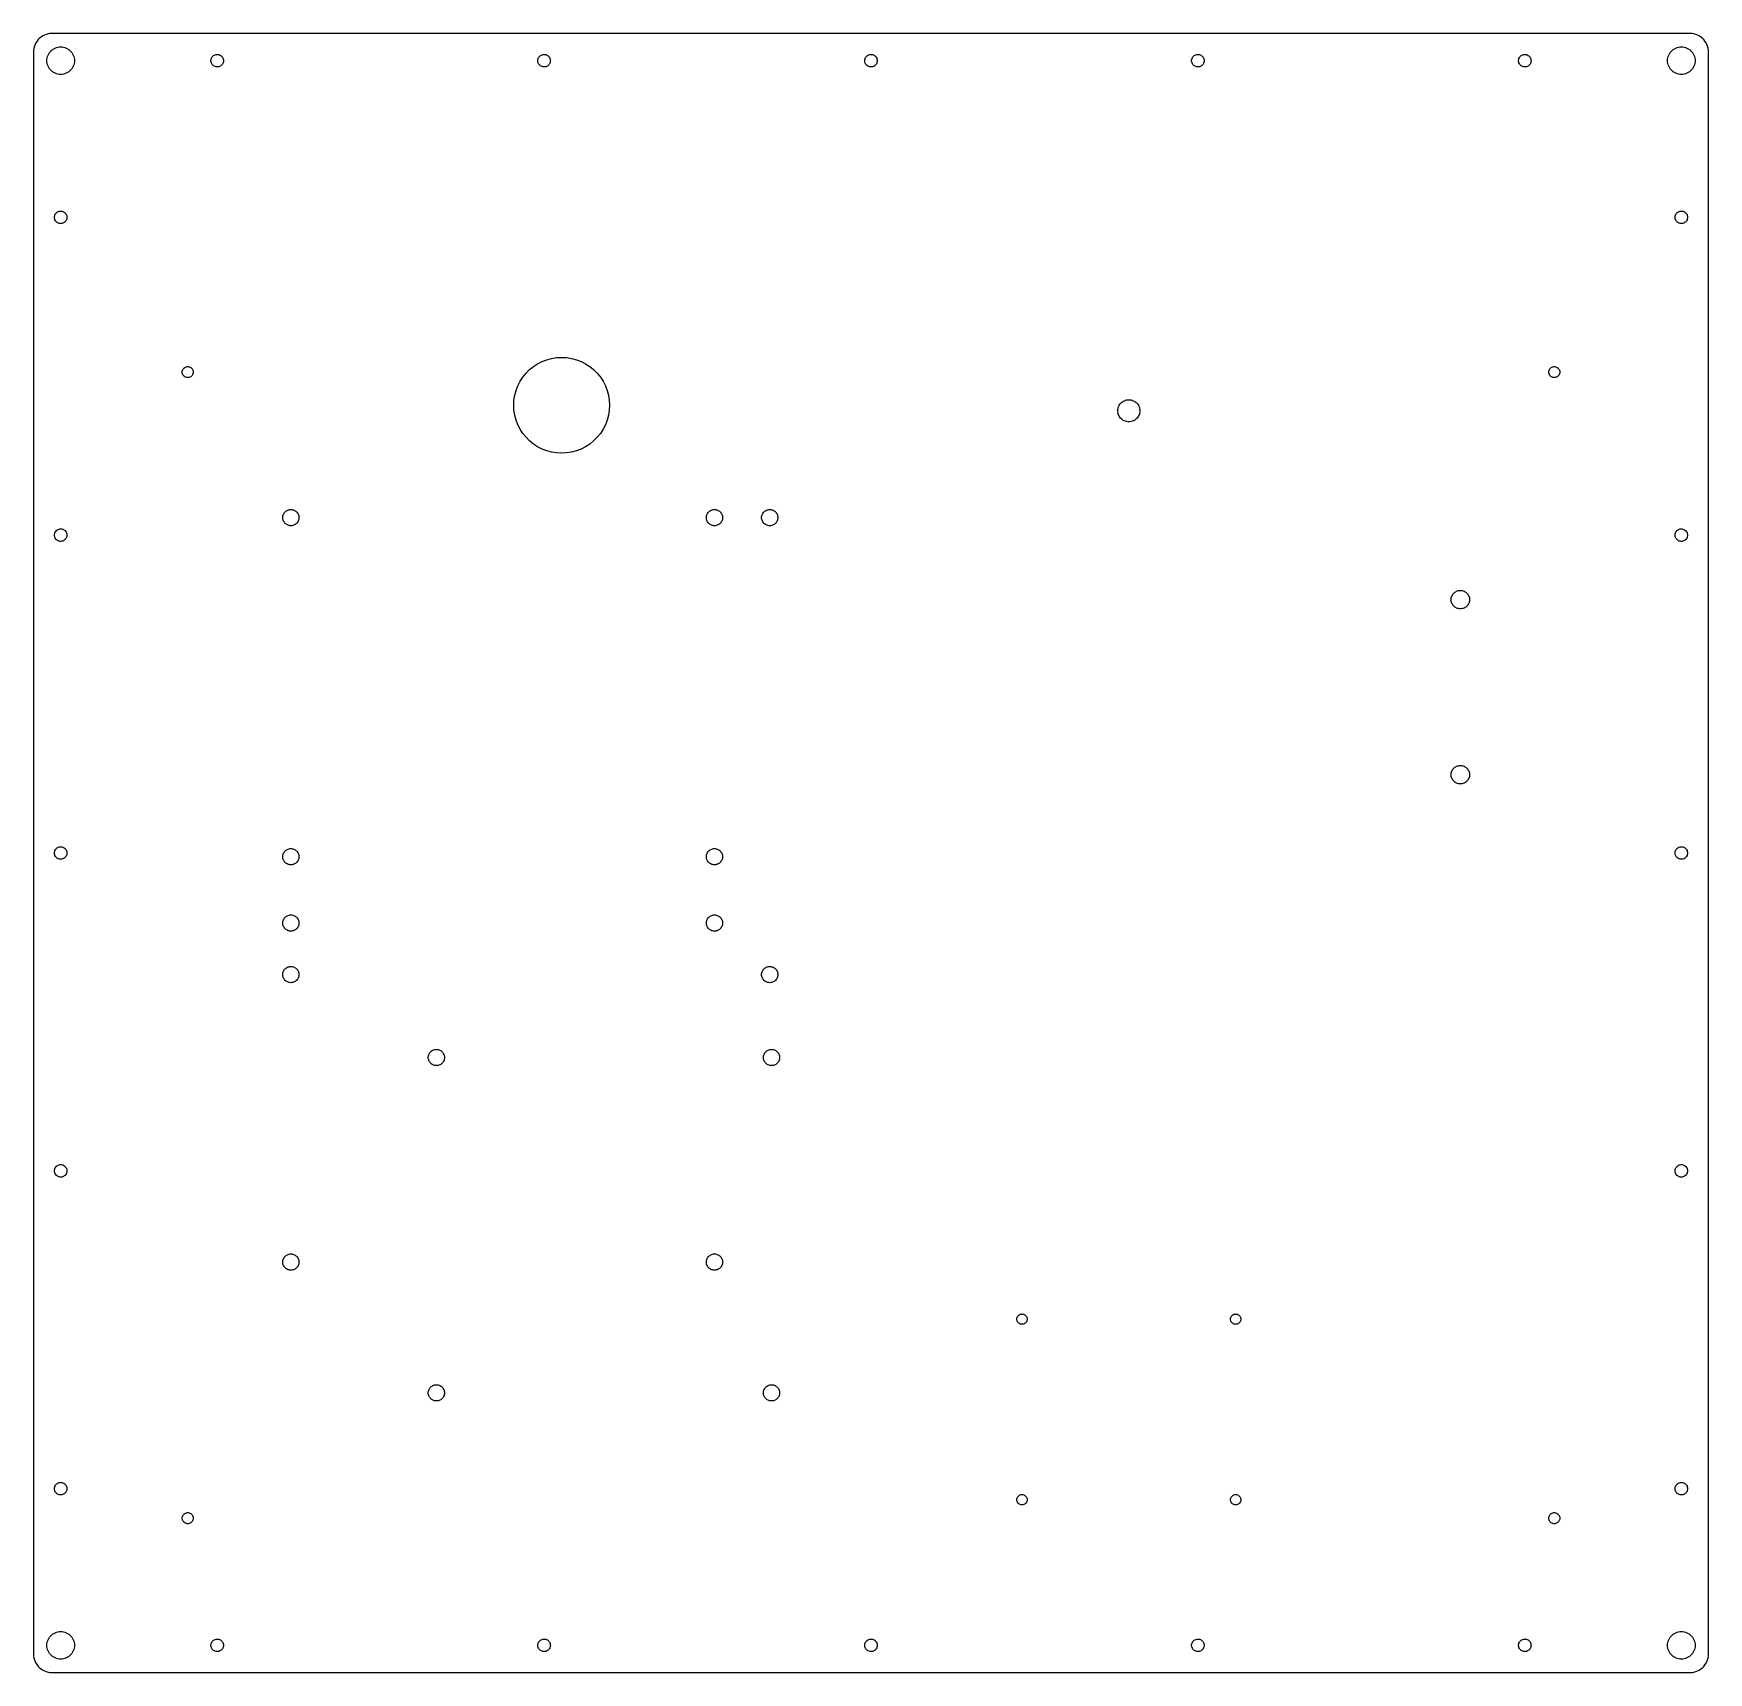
# Model space of a CAD drawing. Header units: metres. Extents: x -227 to 227, y -222 to 222.
import ezdxf

# ---------------------------------------------------------------- set-up
doc = ezdxf.new("R2010")
doc.units = ezdxf.units.M

msp = doc.modelspace()

# ---------------------------------------------------------------- linework, layer by layer
for p, q in [((-227.266, 218.415), (-227.348, 217.898)), ((-227.13, 218.92), (-227.266, 218.415)), ((-226.943, 219.409), (-227.13, 218.92)), ((-226.705, 219.875), (-226.943, 219.409)), ((-226.42, 220.314), (-226.705, 219.875)), ((-226.091, 220.721), (-226.42, 220.314)), ((-225.721, 221.091), (-226.091, 220.721)), ((-225.314, 221.42), (-225.721, 221.091)), ((-224.875, 221.705), (-225.314, 221.42)), ((-224.409, 221.943), (-224.875, 221.705)), ((-223.92, 222.13), (-224.409, 221.943)), ((-223.415, 222.266), (-223.92, 222.13)), ((-222.898, 222.348), (-223.415, 222.266)), ((-222.375, 222.375), (-222.898, 222.348)), ((222.375, 222.375), (-222.375, 222.375)), ((-221.875, 218.248), (-221.525, 218.426)), ((-221.525, 218.426), (-221.159, 218.566)), ((-221.159, 218.566), (-220.78, 218.668)), ((-220.78, 218.668), (-220.392, 218.729)), ((-220.392, 218.729), (-220, 218.75)), ((-220, 218.75), (-219.608, 218.729)), ((-219.608, 218.729), (-219.22, 218.668)), ((-219.22, 218.668), (-218.841, 218.566)), ((-218.841, 218.566), (-218.475, 218.426)), ((-218.475, 218.426), (-218.125, 218.248)), ((218.125, 218.248), (218.475, 218.426)), ((218.475, 218.426), (218.841, 218.566)), ((218.841, 218.566), (219.22, 218.668)), ((219.22, 218.668), (219.608, 218.729)), ((219.608, 218.729), (220, 218.75)), ((220, 218.75), (220.392, 218.729)), ((220.392, 218.729), (220.78, 218.668)), ((220.78, 218.668), (221.159, 218.566)), ((221.159, 218.566), (221.525, 218.426)), ((221.525, 218.426), (221.875, 218.248)), ((222.898, 222.348), (222.375, 222.375)), ((223.415, 222.266), (222.898, 222.348)), ((223.92, 222.13), (223.415, 222.266)), ((224.409, 221.943), (223.92, 222.13)), ((224.875, 221.705), (224.409, 221.943)), ((225.314, 221.42), (224.875, 221.705)), ((225.721, 221.091), (225.314, 221.42)), ((226.091, 220.721), (225.721, 221.091)), ((226.42, 220.314), (226.091, 220.721)), ((226.705, 219.875), (226.42, 220.314)), ((226.943, 219.409), (226.705, 219.875)), ((227.13, 218.92), (226.943, 219.409)), ((227.266, 218.415), (227.13, 218.92)), ((227.348, 217.898), (227.266, 218.415)), ((-227.348, 217.898), (-227.375, 217.375)), ((-227.375, 217.375), (-227.375, -217.375)), ((-223.75, 215), (-223.729, 215.392)), ((-223.729, 214.608), (-223.75, 215)), ((-223.729, 215.392), (-223.668, 215.78)), ((-223.668, 214.22), (-223.729, 214.608)), ((-223.668, 215.78), (-223.566, 216.159)), ((-223.566, 213.841), (-223.668, 214.22)), ((-223.566, 216.159), (-223.426, 216.525)), ((-223.426, 213.475), (-223.566, 213.841)), ((-223.426, 216.525), (-223.248, 216.875)), ((-223.248, 216.875), (-223.034, 217.204)), ((-223.034, 217.204), (-222.787, 217.509)), ((-222.787, 217.509), (-222.509, 217.787)), ((-222.509, 217.787), (-222.204, 218.034)), ((-222.204, 218.034), (-221.875, 218.248)), ((-218.125, 218.248), (-217.796, 218.034)), ((-217.796, 218.034), (-217.491, 217.787)), ((-217.491, 217.787), (-217.213, 217.509)), ((-217.213, 217.509), (-216.966, 217.204)), ((-216.966, 217.204), (-216.752, 216.875)), ((-216.752, 216.875), (-216.574, 216.525)), ((-216.574, 216.525), (-216.434, 216.159)), ((-216.434, 213.841), (-216.574, 213.475)), ((-216.434, 216.159), (-216.332, 215.78)), ((-216.332, 214.22), (-216.434, 213.841)), ((-216.332, 215.78), (-216.271, 215.392)), ((-216.271, 214.608), (-216.332, 214.22)), ((-216.271, 215.392), (-216.25, 215)), ((-216.25, 215), (-216.271, 214.608)), ((-179.195, 215.124), (-179.159, 215.37)), ((-179.195, 214.876), (-179.195, 215.124)), ((-179.159, 214.63), (-179.195, 214.876)), ((-179.159, 215.37), (-179.088, 215.607)), ((-179.088, 214.393), (-179.159, 214.63)), ((-179.088, 215.607), (-178.982, 215.832)), ((-178.982, 214.168), (-179.088, 214.393)), ((-178.982, 215.832), (-178.846, 216.039)), ((-178.846, 213.961), (-178.982, 214.168)), ((-178.846, 216.039), (-178.68, 216.224)), ((-178.68, 213.776), (-178.846, 213.961)), ((-178.68, 216.224), (-178.489, 216.383)), ((-178.489, 213.617), (-178.68, 213.776)), ((-178.489, 216.383), (-178.277, 216.512)), ((-178.277, 216.512), (-178.049, 216.609)), ((-178.049, 216.609), (-177.809, 216.672)), ((-177.809, 216.672), (-177.562, 216.699)), ((-177.562, 216.699), (-177.314, 216.69)), ((-177.314, 216.69), (-177.07, 216.645)), ((-177.07, 216.645), (-176.835, 216.565)), ((-176.835, 216.565), (-176.614, 216.451)), ((-176.614, 216.451), (-176.413, 216.307)), ((-176.413, 216.307), (-176.234, 216.134)), ((-176.234, 213.866), (-176.413, 213.693)), ((-176.234, 216.134), (-176.082, 215.938)), ((-176.082, 214.062), (-176.234, 213.866)), ((-176.082, 215.938), (-175.961, 215.722)), ((-175.961, 214.278), (-176.082, 214.062)), ((-175.961, 215.722), (-175.872, 215.49)), ((-175.872, 214.51), (-175.961, 214.278)), ((-175.872, 215.49), (-175.818, 215.248)), ((-175.818, 214.752), (-175.872, 214.51)), ((-175.818, 215.248), (-175.8, 215)), ((-175.8, 215), (-175.818, 214.752)), ((-90.4455, 215.124), (-90.4093, 215.37)), ((-90.4455, 214.876), (-90.4455, 215.124)), ((-90.4093, 214.63), (-90.4455, 214.876)), ((-90.4093, 215.37), (-90.3378, 215.607)), ((-90.3378, 214.393), (-90.4093, 214.63)), ((-90.3378, 215.607), (-90.2325, 215.832)), ((-90.2325, 214.168), (-90.3378, 214.393)), ((-90.2325, 215.832), (-90.0955, 216.039)), ((-90.0955, 213.961), (-90.2325, 214.168)), ((-90.0955, 216.039), (-89.9299, 216.224)), ((-89.9299, 213.776), (-90.0955, 213.961)), ((-89.9299, 216.224), (-89.7392, 216.383)), ((-89.7392, 213.617), (-89.9299, 213.776)), ((-89.7392, 216.383), (-89.5273, 216.512)), ((-89.5273, 216.512), (-89.2989, 216.609)), ((-89.2989, 216.609), (-89.0588, 216.672)), ((-89.0588, 216.672), (-88.8121, 216.699)), ((-88.8121, 216.699), (-88.5641, 216.69)), ((-88.5641, 216.69), (-88.32, 216.645)), ((-88.32, 216.645), (-88.0851, 216.565)), ((-88.0851, 216.565), (-87.8644, 216.451)), ((-87.8644, 216.451), (-87.6626, 216.307)), ((-87.6626, 216.307), (-87.4839, 216.134)), ((-87.4839, 213.866), (-87.6626, 213.693)), ((-87.4839, 216.134), (-87.3322, 215.938)), ((-87.3322, 214.062), (-87.4839, 213.866)), ((-87.3322, 215.938), (-87.2107, 215.722)), ((-87.2107, 214.278), (-87.3322, 214.062)), ((-87.2107, 215.722), (-87.1221, 215.49)), ((-87.1221, 214.51), (-87.2107, 214.278)), ((-87.1221, 215.49), (-87.0681, 215.248)), ((-87.0681, 214.752), (-87.1221, 214.51)), ((-87.0681, 215.248), (-87.05, 215)), ((-87.05, 215), (-87.0681, 214.752)), ((-1.69545, 215.124), (-1.65932, 215.37)), ((-1.69545, 214.876), (-1.69545, 215.124)), ((-1.65932, 214.63), (-1.69545, 214.876)), ((-1.65932, 215.37), (-1.58781, 215.607)), ((-1.58781, 214.393), (-1.65932, 214.63)), ((-1.58781, 215.607), (-1.48248, 215.832)), ((-1.48248, 214.168), (-1.58781, 214.393)), ((-1.48248, 215.832), (-1.34554, 216.039)), ((-1.34554, 213.961), (-1.48248, 214.168)), ((-1.34554, 216.039), (-1.17992, 216.224)), ((-1.17992, 213.776), (-1.34554, 213.961)), ((-1.17992, 216.224), (-0.989151, 216.383)), ((-0.989151, 213.617), (-1.17992, 213.776)), ((-0.989151, 216.383), (-0.777298, 216.512)), ((-0.777298, 216.512), (-0.548889, 216.609)), ((-0.548889, 216.609), (-0.308777, 216.672)), ((-0.308777, 216.672), (-0.062073, 216.699)), ((-0.062073, 216.699), (0.185928, 216.69)), ((0.185928, 216.69), (0.429977, 216.645)), ((0.429977, 216.645), (0.664871, 216.565)), ((0.664871, 216.565), (0.88559, 216.451)), ((0.88559, 216.451), (1.08743, 216.307)), ((1.08743, 216.307), (1.2661, 216.134)), ((1.2661, 213.866), (1.08743, 213.693)), ((1.2661, 216.134), (1.41779, 215.938)), ((1.41779, 214.062), (1.2661, 213.866)), ((1.41779, 215.938), (1.53926, 215.722)), ((1.53926, 214.278), (1.41779, 214.062)), ((1.53926, 215.722), (1.62791, 215.49)), ((1.62791, 214.51), (1.53926, 214.278)), ((1.62791, 215.49), (1.68187, 215.248)), ((1.68187, 214.752), (1.62791, 214.51)), ((1.68187, 215.248), (1.7, 215)), ((1.7, 215), (1.68187, 214.752)), ((87.0545, 215.124), (87.0907, 215.37)), ((87.0545, 214.876), (87.0545, 215.124)), ((87.0907, 214.63), (87.0545, 214.876)), ((87.0907, 215.37), (87.1622, 215.607)), ((87.1622, 214.393), (87.0907, 214.63)), ((87.1622, 215.607), (87.2675, 215.832)), ((87.2675, 214.168), (87.1622, 214.393)), ((87.2675, 215.832), (87.4044, 216.039)), ((87.4044, 213.961), (87.2675, 214.168)), ((87.4044, 216.039), (87.5701, 216.224)), ((87.5701, 213.776), (87.4044, 213.961)), ((87.5701, 216.224), (87.7608, 216.383)), ((87.7608, 213.617), (87.5701, 213.776)), ((87.7608, 216.383), (87.9727, 216.512)), ((87.9727, 216.512), (88.2011, 216.609)), ((88.2011, 216.609), (88.4412, 216.672)), ((88.4412, 216.672), (88.6879, 216.699)), ((88.6879, 216.699), (88.9359, 216.69)), ((88.9359, 216.69), (89.18, 216.645)), ((89.18, 216.645), (89.4149, 216.565)), ((89.4149, 216.565), (89.6356, 216.451)), ((89.6356, 216.451), (89.8374, 216.307)), ((89.8374, 216.307), (90.0161, 216.134)), ((90.0161, 213.866), (89.8374, 213.693)), ((90.0161, 216.134), (90.1678, 215.938)), ((90.1678, 214.062), (90.0161, 213.866)), ((90.1678, 215.938), (90.2893, 215.722)), ((90.2893, 214.278), (90.1678, 214.062)), ((90.2893, 215.722), (90.3779, 215.49)), ((90.3779, 214.51), (90.2893, 214.278)), ((90.3779, 215.49), (90.4319, 215.248)), ((90.4319, 214.752), (90.3779, 214.51)), ((90.4319, 215.248), (90.45, 215)), ((90.45, 215), (90.4319, 214.752)), ((175.805, 215.124), (175.841, 215.37)), ((175.805, 214.876), (175.805, 215.124)), ((175.841, 214.63), (175.805, 214.876)), ((175.841, 215.37), (175.912, 215.607)), ((175.912, 214.393), (175.841, 214.63)), ((175.912, 215.607), (176.018, 215.832)), ((176.018, 214.168), (175.912, 214.393)), ((176.018, 215.832), (176.154, 216.039)), ((176.154, 213.961), (176.018, 214.168)), ((176.154, 216.039), (176.32, 216.224)), ((176.32, 213.776), (176.154, 213.961)), ((176.32, 216.224), (176.511, 216.383)), ((176.511, 213.617), (176.32, 213.776)), ((176.511, 216.383), (176.723, 216.512)), ((176.723, 216.512), (176.951, 216.609)), ((176.951, 216.609), (177.191, 216.672)), ((177.191, 216.672), (177.438, 216.699)), ((177.438, 216.699), (177.686, 216.69)), ((177.686, 216.69), (177.93, 216.645)), ((177.93, 216.645), (178.165, 216.565)), ((178.165, 216.565), (178.386, 216.451)), ((178.386, 216.451), (178.587, 216.307)), ((178.587, 216.307), (178.766, 216.134)), ((178.766, 213.866), (178.587, 213.693)), ((178.766, 216.134), (178.918, 215.938)), ((178.918, 214.062), (178.766, 213.866)), ((178.918, 215.938), (179.039, 215.722)), ((179.039, 214.278), (178.918, 214.062)), ((179.039, 215.722), (179.128, 215.49)), ((179.128, 214.51), (179.039, 214.278)), ((179.128, 215.49), (179.182, 215.248)), ((179.182, 214.752), (179.128, 214.51)), ((179.182, 215.248), (179.2, 215)), ((179.2, 215), (179.182, 214.752)), ((216.25, 215), (216.271, 215.392)), ((216.271, 214.608), (216.25, 215)), ((216.271, 215.392), (216.332, 215.78)), ((216.332, 214.22), (216.271, 214.608)), ((216.332, 215.78), (216.434, 216.159)), ((216.434, 213.841), (216.332, 214.22)), ((216.434, 216.159), (216.574, 216.525)), ((216.574, 213.475), (216.434, 213.841)), ((216.574, 216.525), (216.752, 216.875)), ((216.752, 216.875), (216.966, 217.204)), ((216.966, 217.204), (217.213, 217.509)), ((217.213, 217.509), (217.491, 217.787)), ((217.491, 217.787), (217.796, 218.034)), ((217.796, 218.034), (218.125, 218.248)), ((221.875, 218.248), (222.204, 218.034)), ((222.204, 218.034), (222.509, 217.787)), ((222.509, 217.787), (222.787, 217.509)), ((222.787, 217.509), (223.034, 217.204)), ((223.034, 217.204), (223.248, 216.875)), ((223.248, 216.875), (223.426, 216.525)), ((223.426, 216.525), (223.566, 216.159)), ((223.566, 213.841), (223.426, 213.475)), ((223.566, 216.159), (223.668, 215.78)), ((223.668, 214.22), (223.566, 213.841)), ((223.668, 215.78), (223.729, 215.392)), ((223.729, 214.608), (223.668, 214.22)), ((223.729, 215.392), (223.75, 215)), ((223.75, 215), (223.729, 214.608)), ((227.375, 217.375), (227.348, 217.898)), ((227.375, -217.375), (227.375, 217.375)), ((-223.248, 213.125), (-223.426, 213.475)), ((-223.034, 212.796), (-223.248, 213.125)), ((-222.787, 212.491), (-223.034, 212.796)), ((-222.509, 212.213), (-222.787, 212.491)), ((-222.204, 211.966), (-222.509, 212.213)), ((-221.875, 211.752), (-222.204, 211.966)), ((-221.525, 211.574), (-221.875, 211.752)), ((-221.159, 211.434), (-221.525, 211.574)), ((-220.78, 211.332), (-221.159, 211.434)), ((-220.392, 211.271), (-220.78, 211.332)), ((-220, 211.25), (-220.392, 211.271)), ((-219.608, 211.271), (-220, 211.25)), ((-219.22, 211.332), (-219.608, 211.271)), ((-218.841, 211.434), (-219.22, 211.332)), ((-218.475, 211.574), (-218.841, 211.434)), ((-218.125, 211.752), (-218.475, 211.574)), ((-217.796, 211.966), (-218.125, 211.752)), ((-217.491, 212.213), (-217.796, 211.966)), ((-217.213, 212.491), (-217.491, 212.213)), ((-216.966, 212.796), (-217.213, 212.491)), ((-216.752, 213.125), (-216.966, 212.796)), ((-216.574, 213.475), (-216.752, 213.125)), ((-178.277, 213.488), (-178.489, 213.617)), ((-178.049, 213.391), (-178.277, 213.488)), ((-177.809, 213.328), (-178.049, 213.391)), ((-177.562, 213.301), (-177.809, 213.328)), ((-177.314, 213.31), (-177.562, 213.301)), ((-177.07, 213.355), (-177.314, 213.31)), ((-176.835, 213.435), (-177.07, 213.355)), ((-176.614, 213.549), (-176.835, 213.435)), ((-176.413, 213.693), (-176.614, 213.549)), ((-89.5273, 213.488), (-89.7392, 213.617)), ((-89.2989, 213.391), (-89.5273, 213.488)), ((-89.0588, 213.328), (-89.2989, 213.391)), ((-88.8121, 213.301), (-89.0588, 213.328)), ((-88.5641, 213.31), (-88.8121, 213.301)), ((-88.32, 213.355), (-88.5641, 213.31)), ((-88.0851, 213.435), (-88.32, 213.355)), ((-87.8644, 213.549), (-88.0851, 213.435)), ((-87.6626, 213.693), (-87.8644, 213.549)), ((-0.777298, 213.488), (-0.989151, 213.617)), ((-0.548889, 213.391), (-0.777298, 213.488)), ((-0.308777, 213.328), (-0.548889, 213.391)), ((-0.062073, 213.301), (-0.308777, 213.328)), ((0.185928, 213.31), (-0.062073, 213.301)), ((0.429977, 213.355), (0.185928, 213.31)), ((0.664871, 213.435), (0.429977, 213.355)), ((0.88559, 213.549), (0.664871, 213.435)), ((1.08743, 213.693), (0.88559, 213.549)), ((87.9727, 213.488), (87.7608, 213.617)), ((88.2011, 213.391), (87.9727, 213.488)), ((88.4412, 213.328), (88.2011, 213.391)), ((88.6879, 213.301), (88.4412, 213.328)), ((88.9359, 213.31), (88.6879, 213.301)), ((89.18, 213.355), (88.9359, 213.31)), ((89.4149, 213.435), (89.18, 213.355)), ((89.6356, 213.549), (89.4149, 213.435)), ((89.8374, 213.693), (89.6356, 213.549)), ((176.723, 213.488), (176.511, 213.617)), ((176.951, 213.391), (176.723, 213.488)), ((177.191, 213.328), (176.951, 213.391)), ((177.438, 213.301), (177.191, 213.328)), ((177.686, 213.31), (177.438, 213.301)), ((177.93, 213.355), (177.686, 213.31)), ((178.165, 213.435), (177.93, 213.355)), ((178.386, 213.549), (178.165, 213.435)), ((178.587, 213.693), (178.386, 213.549)), ((216.752, 213.125), (216.574, 213.475)), ((216.966, 212.796), (216.752, 213.125)), ((217.213, 212.491), (216.966, 212.796)), ((217.491, 212.213), (217.213, 212.491)), ((217.796, 211.966), (217.491, 212.213)), ((218.125, 211.752), (217.796, 211.966)), ((218.475, 211.574), (218.125, 211.752)), ((218.841, 211.434), (218.475, 211.574)), ((219.22, 211.332), (218.841, 211.434)), ((219.608, 211.271), (219.22, 211.332)), ((220, 211.25), (219.608, 211.271)), ((220.392, 211.271), (220, 211.25)), ((220.78, 211.332), (220.392, 211.271)), ((221.159, 211.434), (220.78, 211.332)), ((221.525, 211.574), (221.159, 211.434)), ((221.875, 211.752), (221.525, 211.574)), ((222.204, 211.966), (221.875, 211.752)), ((222.509, 212.213), (222.204, 211.966)), ((222.787, 212.491), (222.509, 212.213)), ((223.034, 212.796), (222.787, 212.491)), ((223.248, 213.125), (223.034, 212.796)), ((223.426, 213.475), (223.248, 213.125)), ((-221.682, 172.748), (-221.628, 172.99)), ((-221.628, 172.99), (-221.539, 173.222)), ((-221.539, 173.222), (-221.418, 173.438)), ((-221.418, 173.438), (-221.266, 173.634)), ((-221.266, 173.634), (-221.087, 173.807)), ((-221.087, 173.807), (-220.886, 173.951)), ((-220.886, 173.951), (-220.665, 174.065)), ((-220.665, 174.065), (-220.43, 174.145)), ((-220.43, 174.145), (-220.186, 174.19)), ((-220.186, 174.19), (-219.938, 174.199)), ((-219.938, 174.199), (-219.691, 174.172)), ((-219.691, 174.172), (-219.451, 174.109)), ((-219.451, 174.109), (-219.223, 174.012)), ((-219.223, 174.012), (-219.011, 173.883)), ((-219.011, 173.883), (-218.82, 173.724)), ((-218.82, 173.724), (-218.654, 173.539)), ((-218.654, 173.539), (-218.518, 173.332)), ((-218.518, 173.332), (-218.412, 173.107)), ((-218.412, 173.107), (-218.341, 172.87)), ((-218.341, 172.87), (-218.305, 172.624)), ((218.305, 172.624), (218.341, 172.87)), ((218.341, 172.87), (218.412, 173.107)), ((218.412, 173.107), (218.518, 173.332)), ((218.518, 173.332), (218.654, 173.539)), ((218.654, 173.539), (218.82, 173.724)), ((218.82, 173.724), (219.011, 173.883)), ((219.011, 173.883), (219.223, 174.012)), ((219.223, 174.012), (219.451, 174.109)), ((219.451, 174.109), (219.691, 174.172)), ((219.691, 174.172), (219.938, 174.199)), ((219.938, 174.199), (220.186, 174.19)), ((220.186, 174.19), (220.43, 174.145)), ((220.43, 174.145), (220.665, 174.065)), ((220.665, 174.065), (220.886, 173.951)), ((220.886, 173.951), (221.087, 173.807)), ((221.087, 173.807), (221.266, 173.634)), ((221.266, 173.634), (221.418, 173.438)), ((221.418, 173.438), (221.539, 173.222)), ((221.539, 173.222), (221.628, 172.99)), ((221.628, 172.99), (221.682, 172.748)), ((-221.7, 172.5), (-221.682, 172.748)), ((-221.682, 172.252), (-221.7, 172.5)), ((-221.628, 172.01), (-221.682, 172.252)), ((-221.539, 171.778), (-221.628, 172.01)), ((-221.418, 171.562), (-221.539, 171.778)), ((-221.266, 171.366), (-221.418, 171.562)), ((-221.087, 171.193), (-221.266, 171.366)), ((-220.886, 171.049), (-221.087, 171.193)), ((-220.665, 170.935), (-220.886, 171.049)), ((-220.43, 170.855), (-220.665, 170.935)), ((-220.186, 170.81), (-220.43, 170.855)), ((-219.938, 170.801), (-220.186, 170.81)), ((-219.691, 170.828), (-219.938, 170.801)), ((-219.451, 170.891), (-219.691, 170.828)), ((-219.223, 170.988), (-219.451, 170.891)), ((-219.011, 171.117), (-219.223, 170.988)), ((-218.82, 171.276), (-219.011, 171.117)), ((-218.654, 171.461), (-218.82, 171.276)), ((-218.518, 171.668), (-218.654, 171.461)), ((-218.412, 171.893), (-218.518, 171.668)), ((-218.341, 172.13), (-218.412, 171.893)), ((-218.305, 172.376), (-218.341, 172.13)), ((-218.305, 172.624), (-218.305, 172.376)), ((218.305, 172.376), (218.305, 172.624)), ((218.341, 172.13), (218.305, 172.376)), ((218.412, 171.893), (218.341, 172.13)), ((218.518, 171.668), (218.412, 171.893)), ((218.654, 171.461), (218.518, 171.668)), ((218.82, 171.276), (218.654, 171.461)), ((219.011, 171.117), (218.82, 171.276)), ((219.223, 170.988), (219.011, 171.117)), ((219.451, 170.891), (219.223, 170.988)), ((219.691, 170.828), (219.451, 170.891)), ((219.938, 170.801), (219.691, 170.828)), ((220.186, 170.81), (219.938, 170.801)), ((220.43, 170.855), (220.186, 170.81)), ((220.665, 170.935), (220.43, 170.855)), ((220.886, 171.049), (220.665, 170.935)), ((221.087, 171.193), (220.886, 171.049)), ((221.266, 171.366), (221.087, 171.193)), ((221.418, 171.562), (221.266, 171.366)), ((221.539, 171.778), (221.418, 171.562)), ((221.628, 172.01), (221.539, 171.778)), ((221.682, 172.252), (221.628, 172.01)), ((221.682, 172.748), (221.7, 172.5)), ((221.7, 172.5), (221.682, 172.252)), ((-186.103, 131.874), (-185.868, 131.954)), ((-185.868, 131.954), (-185.624, 131.995)), ((-185.624, 131.995), (-185.376, 131.995)), ((-185.376, 131.995), (-185.132, 131.954)), ((-185.132, 131.954), (-184.897, 131.874)), ((-92.6987, 131.161), (-91.6412, 132.017)), ((-91.6412, 132.017), (-90.5, 132.758)), ((-90.5, 132.758), (-89.2876, 133.376)), ((-89.2876, 133.376), (-88.0172, 133.864)), ((-88.0172, 133.864), (-86.7029, 134.216)), ((-86.7029, 134.216), (-85.3589, 134.429)), ((-85.3589, 134.429), (-84, 134.5)), ((-84, 134.5), (-82.6411, 134.429)), ((-82.6411, 134.429), (-81.2971, 134.216)), ((-81.2971, 134.216), (-79.9828, 133.864)), ((-79.9828, 133.864), (-78.7124, 133.376)), ((-78.7124, 133.376), (-77.5, 132.758)), ((-77.5, 132.758), (-76.3588, 132.017)), ((-76.3588, 132.017), (-75.3013, 131.161)), ((184.897, 131.874), (185.132, 131.954)), ((185.132, 131.954), (185.376, 131.995)), ((185.376, 131.995), (185.624, 131.995)), ((185.624, 131.995), (185.868, 131.954)), ((185.868, 131.954), (186.103, 131.874)), ((-187, 130.5), (-186.98, 130.747)), ((-186.98, 130.253), (-187, 130.5)), ((-186.98, 130.747), (-186.919, 130.987)), ((-186.919, 130.013), (-186.98, 130.253)), ((-186.919, 130.987), (-186.819, 131.214)), ((-186.819, 129.786), (-186.919, 130.013)), ((-186.819, 131.214), (-186.684, 131.421)), ((-186.684, 129.579), (-186.819, 129.786)), ((-186.684, 131.421), (-186.516, 131.604)), ((-186.516, 129.396), (-186.684, 129.579)), ((-186.516, 131.604), (-186.32, 131.756)), ((-186.32, 129.244), (-186.516, 129.396)), ((-186.32, 131.756), (-186.103, 131.874)), ((-186.103, 129.126), (-186.32, 129.244)), ((-185.868, 129.046), (-186.103, 129.126)), ((-185.624, 129.005), (-185.868, 129.046)), ((-185.376, 129.005), (-185.624, 129.005)), ((-185.132, 129.046), (-185.376, 129.005)), ((-184.897, 129.126), (-185.132, 129.046)), ((-184.897, 131.874), (-184.68, 131.756)), ((-184.68, 129.244), (-184.897, 129.126)), ((-184.68, 131.756), (-184.484, 131.604)), ((-184.484, 129.396), (-184.68, 129.244)), ((-184.484, 131.604), (-184.316, 131.421)), ((-184.316, 129.579), (-184.484, 129.396)), ((-184.316, 131.421), (-184.181, 131.214)), ((-184.181, 129.786), (-184.316, 129.579)), ((-184.181, 131.214), (-184.081, 130.987)), ((-184.081, 130.013), (-184.181, 129.786)), ((-184.081, 130.987), (-184.02, 130.747)), ((-184.02, 130.253), (-184.081, 130.013)), ((-184.02, 130.747), (-184, 130.5)), ((-184, 130.5), (-184.02, 130.253)), ((-95.8761, 126.788), (-95.2583, 128)), ((-95.2583, 128), (-94.5172, 129.141)), ((-94.5172, 129.141), (-93.6609, 130.199)), ((-93.6609, 130.199), (-92.6987, 131.161)), ((-75.3013, 131.161), (-74.3391, 130.199)), ((-74.3391, 130.199), (-73.4828, 129.141)), ((-73.4828, 129.141), (-72.7417, 128)), ((-72.7417, 128), (-72.1239, 126.788)), ((184, 130.5), (184.02, 130.747)), ((184.02, 130.253), (184, 130.5)), ((184.02, 130.747), (184.081, 130.987)), ((184.081, 130.013), (184.02, 130.253)), ((184.081, 130.987), (184.181, 131.214)), ((184.181, 129.786), (184.081, 130.013)), ((184.181, 131.214), (184.316, 131.421)), ((184.316, 129.579), (184.181, 129.786)), ((184.316, 131.421), (184.484, 131.604)), ((184.484, 129.396), (184.316, 129.579)), ((184.484, 131.604), (184.68, 131.756)), ((184.68, 129.244), (184.484, 129.396)), ((184.68, 131.756), (184.897, 131.874)), ((184.897, 129.126), (184.68, 129.244)), ((185.132, 129.046), (184.897, 129.126)), ((185.376, 129.005), (185.132, 129.046)), ((185.624, 129.005), (185.376, 129.005)), ((185.868, 129.046), (185.624, 129.005)), ((186.103, 129.126), (185.868, 129.046)), ((186.103, 131.874), (186.32, 131.756)), ((186.32, 129.244), (186.103, 129.126)), ((186.32, 131.756), (186.516, 131.604)), ((186.516, 129.396), (186.32, 129.244)), ((186.516, 131.604), (186.684, 131.421)), ((186.684, 129.579), (186.516, 129.396)), ((186.684, 131.421), (186.819, 131.214)), ((186.819, 129.786), (186.684, 129.579)), ((186.819, 131.214), (186.919, 130.987)), ((186.919, 130.013), (186.819, 129.786)), ((186.919, 130.987), (186.98, 130.747)), ((186.98, 130.253), (186.919, 130.013)), ((186.98, 130.747), (187, 130.5)), ((187, 130.5), (186.98, 130.253)), ((-97, 121.5), (-96.9288, 122.859)), ((-96.9288, 122.859), (-96.7159, 124.203)), ((-96.7159, 124.203), (-96.3637, 125.517)), ((-96.3637, 125.517), (-95.8761, 126.788)), ((-72.1239, 126.788), (-71.6363, 125.517)), ((-71.6363, 125.517), (-71.2841, 124.203)), ((-71.2841, 124.203), (-71.0712, 122.859)), ((-71.0712, 122.859), (-71, 121.5)), ((68.7798, 122.741), (69.073, 122.853)), ((69.073, 122.853), (69.3763, 122.934)), ((69.3763, 122.934), (69.6864, 122.984)), ((69.6864, 122.984), (70, 123)), ((70, 123), (70.3136, 122.984)), ((70.3136, 122.984), (70.6237, 122.934)), ((70.6237, 122.934), (70.927, 122.853)), ((70.927, 122.853), (71.2202, 122.741)), ((-96.9288, 120.141), (-97, 121.5)), ((-96.7159, 118.797), (-96.9288, 120.141)), ((-96.3637, 117.483), (-96.7159, 118.797)), ((-71.2841, 118.797), (-71.6363, 117.483)), ((-71.0712, 120.141), (-71.2841, 118.797)), ((-71, 121.5), (-71.0712, 120.141)), ((67, 120), (67.0164, 120.314)), ((67.0164, 119.686), (67, 120)), ((67.0164, 120.314), (67.0656, 120.624)), ((67.0656, 119.376), (67.0164, 119.686)), ((67.0656, 120.624), (67.1468, 120.927)), ((67.1468, 119.073), (67.0656, 119.376)), ((67.1468, 120.927), (67.2594, 121.22)), ((67.2594, 118.78), (67.1468, 119.073)), ((67.2594, 121.22), (67.4019, 121.5)), ((67.4019, 118.5), (67.2594, 118.78)), ((67.4019, 121.5), (67.573, 121.763)), ((67.573, 118.237), (67.4019, 118.5)), ((67.573, 121.763), (67.7706, 122.007)), ((67.7706, 117.993), (67.573, 118.237)), ((67.7706, 122.007), (67.9926, 122.229)), ((67.9926, 122.229), (68.2366, 122.427)), ((68.2366, 122.427), (68.5, 122.598)), ((68.5, 122.598), (68.7798, 122.741)), ((71.2202, 122.741), (71.5, 122.598)), ((71.5, 122.598), (71.7634, 122.427)), ((71.7634, 122.427), (72.0074, 122.229)), ((72.0074, 122.229), (72.2294, 122.007)), ((72.2294, 122.007), (72.427, 121.763)), ((72.427, 118.237), (72.2294, 117.993)), ((72.427, 121.763), (72.5981, 121.5)), ((72.5981, 118.5), (72.427, 118.237)), ((72.5981, 121.5), (72.7406, 121.22)), ((72.7406, 118.78), (72.5981, 118.5)), ((72.7406, 121.22), (72.8532, 120.927)), ((72.8532, 119.073), (72.7406, 118.78)), ((72.8532, 120.927), (72.9344, 120.624)), ((72.9344, 119.376), (72.8532, 119.073)), ((72.9344, 120.624), (72.9836, 120.314)), ((72.9836, 119.686), (72.9344, 119.376)), ((72.9836, 120.314), (73, 120)), ((73, 120), (72.9836, 119.686)), ((-95.8761, 116.212), (-96.3637, 117.483)), ((-95.2583, 115), (-95.8761, 116.212)), ((-94.5172, 113.859), (-95.2583, 115)), ((-93.6609, 112.801), (-94.5172, 113.859)), ((-73.4828, 113.859), (-74.3391, 112.801)), ((-72.7417, 115), (-73.4828, 113.859)), ((-72.1239, 116.212), (-72.7417, 115)), ((-71.6363, 117.483), (-72.1239, 116.212)), ((67.9926, 117.771), (67.7706, 117.993)), ((68.2366, 117.573), (67.9926, 117.771)), ((68.5, 117.402), (68.2366, 117.573)), ((68.7798, 117.259), (68.5, 117.402)), ((69.073, 117.147), (68.7798, 117.259)), ((69.3763, 117.066), (69.073, 117.147)), ((69.6864, 117.016), (69.3763, 117.066)), ((70, 117), (69.6864, 117.016)), ((70.3136, 117.016), (70, 117)), ((70.6237, 117.066), (70.3136, 117.016)), ((70.927, 117.147), (70.6237, 117.066)), ((71.2202, 117.259), (70.927, 117.147)), ((71.5, 117.402), (71.2202, 117.259)), ((71.7634, 117.573), (71.5, 117.402)), ((72.0074, 117.771), (71.7634, 117.573)), ((72.2294, 117.993), (72.0074, 117.771)), ((-92.6987, 111.839), (-93.6609, 112.801)), ((-91.6412, 110.983), (-92.6987, 111.839)), ((-90.5, 110.242), (-91.6412, 110.983)), ((-89.2876, 109.624), (-90.5, 110.242)), ((-88.0172, 109.136), (-89.2876, 109.624)), ((-78.7124, 109.624), (-79.9828, 109.136)), ((-77.5, 110.242), (-78.7124, 109.624)), ((-76.3588, 110.983), (-77.5, 110.242)), ((-75.3013, 111.839), (-76.3588, 110.983)), ((-74.3391, 112.801), (-75.3013, 111.839)), ((-86.7029, 108.784), (-88.0172, 109.136)), ((-85.3589, 108.571), (-86.7029, 108.784)), ((-84, 108.5), (-85.3589, 108.571)), ((-82.6411, 108.571), (-84, 108.5)), ((-81.2971, 108.784), (-82.6411, 108.571)), ((-79.9828, 109.136), (-81.2971, 108.784)), ((-159.7, 91), (-159.686, 91.2463)), ((-159.686, 90.7537), (-159.7, 91)), ((-159.686, 91.2463), (-159.645, 91.4895)), ((-159.645, 91.4895), (-159.577, 91.7266)), ((-159.577, 91.7266), (-159.482, 91.9545)), ((-159.482, 91.9545), (-159.363, 92.1705)), ((-159.363, 92.1705), (-159.22, 92.3717)), ((-159.22, 92.3717), (-159.056, 92.5556)), ((-159.056, 92.5556), (-158.872, 92.72)), ((-158.872, 92.72), (-158.67, 92.8628)), ((-158.67, 92.8628), (-158.455, 92.9821)), ((-158.455, 92.9821), (-158.227, 93.0765)), ((-158.227, 93.0765), (-157.99, 93.1448)), ((-157.99, 93.1448), (-157.746, 93.1862)), ((-157.746, 93.1862), (-157.5, 93.2)), ((-157.5, 93.2), (-157.254, 93.1862)), ((-157.254, 93.1862), (-157.01, 93.1448)), ((-157.01, 93.1448), (-156.773, 93.0765)), ((-156.773, 93.0765), (-156.545, 92.9821)), ((-156.545, 92.9821), (-156.33, 92.8628)), ((-156.33, 92.8628), (-156.128, 92.72)), ((-156.128, 92.72), (-155.944, 92.5556)), ((-155.944, 92.5556), (-155.78, 92.3717)), ((-155.78, 92.3717), (-155.637, 92.1705)), ((-155.637, 92.1705), (-155.518, 91.9545)), ((-155.518, 91.9545), (-155.423, 91.7266)), ((-155.423, 91.7266), (-155.355, 91.4895)), ((-155.355, 91.4895), (-155.314, 91.2463)), ((-155.314, 91.2463), (-155.3, 91)), ((-155.3, 91), (-155.314, 90.7537)), ((-44.7, 91), (-44.6862, 91.2463)), ((-44.6862, 90.7537), (-44.7, 91)), ((-44.6862, 91.2463), (-44.6448, 91.4895)), ((-44.6448, 91.4895), (-44.5765, 91.7266)), ((-44.5765, 91.7266), (-44.4821, 91.9545)), ((-44.4821, 91.9545), (-44.3628, 92.1705)), ((-44.3628, 92.1705), (-44.22, 92.3717)), ((-44.22, 92.3717), (-44.0556, 92.5556)), ((-44.0556, 92.5556), (-43.8717, 92.72)), ((-43.8717, 92.72), (-43.6705, 92.8628)), ((-43.6705, 92.8628), (-43.4545, 92.9821)), ((-43.4545, 92.9821), (-43.2266, 93.0765)), ((-43.2266, 93.0765), (-42.9895, 93.1448)), ((-42.9895, 93.1448), (-42.7463, 93.1862)), ((-42.7463, 93.1862), (-42.5, 93.2)), ((-42.5, 93.2), (-42.2537, 93.1862)), ((-42.2537, 93.1862), (-42.0105, 93.1448)), ((-42.0105, 93.1448), (-41.7734, 93.0765)), ((-41.7734, 93.0765), (-41.5455, 92.9821)), ((-41.5455, 92.9821), (-41.3295, 92.8628)), ((-41.3295, 92.8628), (-41.1283, 92.72)), ((-41.1283, 92.72), (-40.9444, 92.5556)), ((-40.9444, 92.5556), (-40.78, 92.3717)), ((-40.78, 92.3717), (-40.6372, 92.1705)), ((-40.6372, 92.1705), (-40.5179, 91.9545)), ((-40.5179, 91.9545), (-40.4234, 91.7266)), ((-40.4234, 91.7266), (-40.3551, 91.4895)), ((-40.3551, 91.4895), (-40.3138, 91.2463)), ((-40.3138, 91.2463), (-40.3, 91)), ((-40.3, 91), (-40.3138, 90.7537)), ((-29.7, 91), (-29.6862, 91.2463)), ((-29.6862, 90.7537), (-29.7, 91)), ((-29.6862, 91.2463), (-29.6448, 91.4895)), ((-29.6448, 91.4895), (-29.5765, 91.7266)), ((-29.5765, 91.7266), (-29.4821, 91.9545)), ((-29.4821, 91.9545), (-29.3628, 92.1705)), ((-29.3628, 92.1705), (-29.22, 92.3717)), ((-29.22, 92.3717), (-29.0556, 92.5556)), ((-29.0556, 92.5556), (-28.8717, 92.72)), ((-28.8717, 92.72), (-28.6705, 92.8628)), ((-28.6705, 92.8628), (-28.4545, 92.9821)), ((-28.4545, 92.9821), (-28.2266, 93.0765)), ((-28.2266, 93.0765), (-27.9895, 93.1448)), ((-27.9895, 93.1448), (-27.7463, 93.1862)), ((-27.7463, 93.1862), (-27.5, 93.2)), ((-27.5, 93.2), (-27.2537, 93.1862)), ((-27.2537, 93.1862), (-27.0105, 93.1448)), ((-27.0105, 93.1448), (-26.7734, 93.0765)), ((-26.7734, 93.0765), (-26.5455, 92.9821)), ((-26.5455, 92.9821), (-26.3295, 92.8628)), ((-26.3295, 92.8628), (-26.1283, 92.72)), ((-26.1283, 92.72), (-25.9444, 92.5556)), ((-25.9444, 92.5556), (-25.78, 92.3717)), ((-25.78, 92.3717), (-25.6372, 92.1705)), ((-25.6372, 92.1705), (-25.5179, 91.9545)), ((-25.5179, 91.9545), (-25.4234, 91.7266)), ((-25.4234, 91.7266), (-25.3551, 91.4895)), ((-25.3551, 91.4895), (-25.3138, 91.2463)), ((-25.3138, 91.2463), (-25.3, 91)), ((-25.3, 91), (-25.3138, 90.7537)), ((-221.7, 86.25), (-221.682, 86.4975)), ((-221.682, 86.4975), (-221.628, 86.7398)), ((-221.628, 86.7398), (-221.539, 86.9716)), ((-221.539, 86.9716), (-221.418, 87.188)), ((-221.418, 87.188), (-221.266, 87.3844)), ((-221.266, 87.3844), (-221.087, 87.5567)), ((-221.087, 87.5567), (-220.886, 87.7011)), ((-220.886, 87.7011), (-220.665, 87.8146)), ((-220.665, 87.8146), (-220.43, 87.8947)), ((-220.43, 87.8947), (-220.186, 87.9398)), ((-220.186, 87.9398), (-219.938, 87.9489)), ((-219.938, 87.9489), (-219.691, 87.9217)), ((-219.691, 87.9217), (-219.451, 87.8589)), ((-219.451, 87.8589), (-219.223, 87.7619)), ((-219.223, 87.7619), (-219.011, 87.6326)), ((-219.011, 87.6326), (-218.82, 87.4738)), ((-218.82, 87.4738), (-218.654, 87.289)), ((-218.654, 87.289), (-218.518, 87.082)), ((-218.518, 87.082), (-218.412, 86.8573)), ((-218.412, 86.8573), (-218.341, 86.6196)), ((-218.341, 86.6196), (-218.305, 86.3741)), ((-159.645, 90.5105), (-159.686, 90.7537)), ((-159.577, 90.2734), (-159.645, 90.5105)), ((-159.482, 90.0455), (-159.577, 90.2734)), ((-159.363, 89.8295), (-159.482, 90.0455)), ((-159.22, 89.6283), (-159.363, 89.8295)), ((-159.056, 89.4444), (-159.22, 89.6283)), ((-158.872, 89.28), (-159.056, 89.4444)), ((-158.67, 89.1372), (-158.872, 89.28)), ((-158.455, 89.0179), (-158.67, 89.1372)), ((-158.227, 88.9234), (-158.455, 89.0179)), ((-157.99, 88.8551), (-158.227, 88.9234)), ((-157.746, 88.8138), (-157.99, 88.8551)), ((-157.5, 88.8), (-157.746, 88.8138)), ((-157.254, 88.8138), (-157.5, 88.8)), ((-157.01, 88.8551), (-157.254, 88.8138)), ((-156.773, 88.9234), (-157.01, 88.8551)), ((-156.545, 89.0179), (-156.773, 88.9234)), ((-156.33, 89.1372), (-156.545, 89.0179)), ((-156.128, 89.28), (-156.33, 89.1372)), ((-155.944, 89.4444), (-156.128, 89.28)), ((-155.78, 89.6283), (-155.944, 89.4444)), ((-155.637, 89.8295), (-155.78, 89.6283)), ((-155.518, 90.0455), (-155.637, 89.8295)), ((-155.423, 90.2734), (-155.518, 90.0455)), ((-155.355, 90.5105), (-155.423, 90.2734)), ((-155.314, 90.7537), (-155.355, 90.5105)), ((-44.6448, 90.5105), (-44.6862, 90.7537)), ((-44.5765, 90.2734), (-44.6448, 90.5105)), ((-44.4821, 90.0455), (-44.5765, 90.2734)), ((-44.3628, 89.8295), (-44.4821, 90.0455)), ((-44.22, 89.6283), (-44.3628, 89.8295)), ((-44.0556, 89.4444), (-44.22, 89.6283)), ((-43.8717, 89.28), (-44.0556, 89.4444)), ((-43.6705, 89.1372), (-43.8717, 89.28)), ((-43.4545, 89.0179), (-43.6705, 89.1372)), ((-43.2266, 88.9234), (-43.4545, 89.0179)), ((-42.9895, 88.8551), (-43.2266, 88.9234)), ((-42.7463, 88.8138), (-42.9895, 88.8551)), ((-42.5, 88.8), (-42.7463, 88.8138)), ((-42.2537, 88.8138), (-42.5, 88.8)), ((-42.0105, 88.8551), (-42.2537, 88.8138)), ((-41.7734, 88.9234), (-42.0105, 88.8551)), ((-41.5455, 89.0179), (-41.7734, 88.9234)), ((-41.3295, 89.1372), (-41.5455, 89.0179)), ((-41.1283, 89.28), (-41.3295, 89.1372)), ((-40.9444, 89.4444), (-41.1283, 89.28)), ((-40.78, 89.6283), (-40.9444, 89.4444)), ((-40.6372, 89.8295), (-40.78, 89.6283)), ((-40.5179, 90.0455), (-40.6372, 89.8295)), ((-40.4234, 90.2734), (-40.5179, 90.0455)), ((-40.3551, 90.5105), (-40.4234, 90.2734)), ((-40.3138, 90.7537), (-40.3551, 90.5105)), ((-29.6448, 90.5105), (-29.6862, 90.7537)), ((-29.5765, 90.2734), (-29.6448, 90.5105)), ((-29.4821, 90.0455), (-29.5765, 90.2734)), ((-29.3628, 89.8295), (-29.4821, 90.0455)), ((-29.22, 89.6283), (-29.3628, 89.8295)), ((-29.0556, 89.4444), (-29.22, 89.6283)), ((-28.8717, 89.28), (-29.0556, 89.4444)), ((-28.6705, 89.1372), (-28.8717, 89.28)), ((-28.4545, 89.0179), (-28.6705, 89.1372)), ((-28.2266, 88.9234), (-28.4545, 89.0179)), ((-27.9895, 88.8551), (-28.2266, 88.9234)), ((-27.7463, 88.8138), (-27.9895, 88.8551)), ((-27.5, 88.8), (-27.7463, 88.8138)), ((-27.2537, 88.8138), (-27.5, 88.8)), ((-27.0105, 88.8551), (-27.2537, 88.8138)), ((-26.7734, 88.9234), (-27.0105, 88.8551)), ((-26.5455, 89.0179), (-26.7734, 88.9234)), ((-26.3295, 89.1372), (-26.5455, 89.0179)), ((-26.1283, 89.28), (-26.3295, 89.1372)), ((-25.9444, 89.4444), (-26.1283, 89.28)), ((-25.78, 89.6283), (-25.9444, 89.4444)), ((-25.6372, 89.8295), (-25.78, 89.6283)), ((-25.5179, 90.0455), (-25.6372, 89.8295)), ((-25.4234, 90.2734), (-25.5179, 90.0455)), ((-25.3551, 90.5105), (-25.4234, 90.2734)), ((-25.3138, 90.7537), (-25.3551, 90.5105)), ((218.305, 86.3741), (218.341, 86.6196)), ((218.341, 86.6196), (218.412, 86.8573)), ((218.412, 86.8573), (218.518, 87.082)), ((218.518, 87.082), (218.654, 87.289)), ((218.654, 87.289), (218.82, 87.4738)), ((218.82, 87.4738), (219.011, 87.6326)), ((219.011, 87.6326), (219.223, 87.7619)), ((219.223, 87.7619), (219.451, 87.8589)), ((219.451, 87.8589), (219.691, 87.9217)), ((219.691, 87.9217), (219.938, 87.9489)), ((219.938, 87.9489), (220.186, 87.9398)), ((220.186, 87.9398), (220.43, 87.8947)), ((220.43, 87.8947), (220.665, 87.8146)), ((220.665, 87.8146), (220.886, 87.7011)), ((220.886, 87.7011), (221.087, 87.5567)), ((221.087, 87.5567), (221.266, 87.3844)), ((221.266, 87.3844), (221.418, 87.188)), ((221.418, 87.188), (221.539, 86.9716)), ((221.539, 86.9716), (221.628, 86.7398)), ((221.628, 86.7398), (221.682, 86.4975)), ((221.682, 86.4975), (221.7, 86.25)), ((-221.682, 86.0025), (-221.7, 86.25)), ((-221.628, 85.7602), (-221.682, 86.0025)), ((-221.539, 85.5284), (-221.628, 85.7602)), ((-221.418, 85.312), (-221.539, 85.5284)), ((-221.266, 85.1156), (-221.418, 85.312)), ((-221.087, 84.9433), (-221.266, 85.1156)), ((-220.886, 84.7989), (-221.087, 84.9433)), ((-220.665, 84.6854), (-220.886, 84.7989)), ((-220.43, 84.6053), (-220.665, 84.6854)), ((-220.186, 84.5602), (-220.43, 84.6053)), ((-219.938, 84.5511), (-220.186, 84.5602)), ((-219.691, 84.5783), (-219.938, 84.5511)), ((-219.451, 84.6411), (-219.691, 84.5783)), ((-219.223, 84.7381), (-219.451, 84.6411)), ((-219.011, 84.8674), (-219.223, 84.7381)), ((-218.82, 85.0262), (-219.011, 84.8674)), ((-218.654, 85.211), (-218.82, 85.0262)), ((-218.518, 85.418), (-218.654, 85.211)), ((-218.412, 85.6427), (-218.518, 85.418)), ((-218.341, 85.8804), (-218.412, 85.6427)), ((-218.305, 86.1259), (-218.341, 85.8804)), ((-218.305, 86.3741), (-218.305, 86.1259)), ((218.305, 86.1259), (218.305, 86.3741)), ((218.341, 85.8804), (218.305, 86.1259)), ((218.412, 85.6427), (218.341, 85.8804)), ((218.518, 85.418), (218.412, 85.6427)), ((218.654, 85.211), (218.518, 85.418)), ((218.82, 85.0262), (218.654, 85.211)), ((219.011, 84.8674), (218.82, 85.0262)), ((219.223, 84.7381), (219.011, 84.8674)), ((219.451, 84.6411), (219.223, 84.7381)), ((219.691, 84.5783), (219.451, 84.6411)), ((219.938, 84.5511), (219.691, 84.5783)), ((220.186, 84.5602), (219.938, 84.5511)), ((220.43, 84.6053), (220.186, 84.5602)), ((220.665, 84.6854), (220.43, 84.6053)), ((220.886, 84.7989), (220.665, 84.6854)), ((221.087, 84.9433), (220.886, 84.7989)), ((221.266, 85.1156), (221.087, 84.9433)), ((221.418, 85.312), (221.266, 85.1156)), ((221.539, 85.5284), (221.418, 85.312)), ((221.628, 85.7602), (221.539, 85.5284)), ((221.682, 86.0025), (221.628, 85.7602)), ((221.7, 86.25), (221.682, 86.0025)), ((157.5, 68.75), (157.514, 69.0113)), ((157.514, 68.4887), (157.5, 68.75)), ((157.514, 69.0113), (157.555, 69.2698)), ((157.555, 68.2302), (157.514, 68.4887)), ((157.555, 69.2698), (157.622, 69.5225)), ((157.622, 67.9774), (157.555, 68.2302)), ((157.622, 69.5225), (157.716, 69.7668)), ((157.716, 69.7668), (157.835, 70)), ((157.835, 70), (157.977, 70.2195)), ((157.977, 70.2195), (158.142, 70.4228)), ((158.142, 70.4228), (158.327, 70.6079)), ((158.327, 70.6079), (158.531, 70.7725)), ((158.531, 70.7725), (158.75, 70.9151)), ((158.75, 70.9151), (158.983, 71.0339)), ((158.983, 71.0339), (159.227, 71.1276)), ((159.227, 71.1276), (159.48, 71.1954)), ((159.48, 71.1954), (159.739, 71.2363)), ((159.739, 71.2363), (160, 71.25)), ((160, 71.25), (160.261, 71.2363)), ((160.261, 71.2363), (160.52, 71.1954)), ((160.52, 71.1954), (160.773, 71.1276)), ((160.773, 71.1276), (161.017, 71.0339)), ((161.017, 71.0339), (161.25, 70.9151)), ((161.25, 70.9151), (161.469, 70.7725)), ((161.469, 70.7725), (161.673, 70.6079)), ((161.673, 70.6079), (161.858, 70.4228)), ((161.858, 70.4228), (162.023, 70.2195)), ((162.023, 70.2195), (162.165, 70)), ((162.165, 70), (162.284, 69.7668)), ((162.284, 69.7668), (162.378, 69.5225)), ((162.378, 69.5225), (162.445, 69.2698)), ((162.445, 68.2302), (162.378, 67.9774)), ((162.445, 69.2698), (162.486, 69.0113)), ((162.486, 68.4887), (162.445, 68.2302)), ((162.486, 69.0113), (162.5, 68.75)), ((162.5, 68.75), (162.486, 68.4887)), ((157.716, 67.7332), (157.622, 67.9774)), ((157.835, 67.5), (157.716, 67.7332)), ((157.977, 67.2805), (157.835, 67.5)), ((158.142, 67.0772), (157.977, 67.2805)), ((158.327, 66.8921), (158.142, 67.0772)), ((158.531, 66.7274), (158.327, 66.8921)), ((158.75, 66.5849), (158.531, 66.7274)), ((158.983, 66.4661), (158.75, 66.5849)), ((159.227, 66.3724), (158.983, 66.4661)), ((159.48, 66.3046), (159.227, 66.3724)), ((159.739, 66.2637), (159.48, 66.3046)), ((160, 66.25), (159.739, 66.2637)), ((160.261, 66.2637), (160, 66.25)), ((160.52, 66.3046), (160.261, 66.2637)), ((160.773, 66.3724), (160.52, 66.3046)), ((161.017, 66.4661), (160.773, 66.3724)), ((161.25, 66.5849), (161.017, 66.4661)), ((161.469, 66.7274), (161.25, 66.5849)), ((161.673, 66.8921), (161.469, 66.7274)), ((161.858, 67.0772), (161.673, 66.8921)), ((162.023, 67.2805), (161.858, 67.0772)), ((162.165, 67.5), (162.023, 67.2805)), ((162.284, 67.7332), (162.165, 67.5)), ((162.378, 67.9774), (162.284, 67.7332)), ((157.977, 22.7195), (158.142, 22.9228)), ((158.142, 22.9228), (158.327, 23.1078)), ((158.327, 23.1078), (158.531, 23.2725)), ((158.531, 23.2725), (158.75, 23.4151)), ((158.75, 23.4151), (158.983, 23.5339)), ((158.983, 23.5339), (159.227, 23.6276)), ((159.227, 23.6276), (159.48, 23.6954)), ((159.48, 23.6954), (159.739, 23.7363)), ((159.739, 23.7363), (160, 23.75)), ((160, 23.75), (160.261, 23.7363)), ((160.261, 23.7363), (160.52, 23.6954)), ((160.52, 23.6954), (160.773, 23.6276)), ((160.773, 23.6276), (161.017, 23.5339)), ((161.017, 23.5339), (161.25, 23.4151)), ((161.25, 23.4151), (161.469, 23.2725)), ((161.469, 23.2725), (161.673, 23.1078)), ((161.673, 23.1078), (161.858, 22.9228)), ((161.858, 22.9228), (162.023, 22.7195)), ((157.5, 21.25), (157.514, 21.5113)), ((157.514, 20.9887), (157.5, 21.25)), ((157.514, 21.5113), (157.555, 21.7698)), ((157.555, 20.7302), (157.514, 20.9887)), ((157.555, 21.7698), (157.622, 22.0225)), ((157.622, 20.4774), (157.555, 20.7302)), ((157.622, 22.0225), (157.716, 22.2668)), ((157.716, 20.2332), (157.622, 20.4774)), ((157.716, 22.2668), (157.835, 22.5)), ((157.835, 20), (157.716, 20.2332)), ((157.835, 22.5), (157.977, 22.7195)), ((157.977, 19.7805), (157.835, 20)), ((158.142, 19.5772), (157.977, 19.7805)), ((158.327, 19.3921), (158.142, 19.5772)), ((158.531, 19.2274), (158.327, 19.3921)), ((158.75, 19.0849), (158.531, 19.2274)), ((158.983, 18.9661), (158.75, 19.0849)), ((159.227, 18.8724), (158.983, 18.9661)), ((159.48, 18.8046), (159.227, 18.8724)), ((159.739, 18.7637), (159.48, 18.8046)), ((160, 18.75), (159.739, 18.7637)), ((160.261, 18.7637), (160, 18.75)), ((160.52, 18.8046), (160.261, 18.7637)), ((160.773, 18.8724), (160.52, 18.8046)), ((161.017, 18.9661), (160.773, 18.8724)), ((161.25, 19.0849), (161.017, 18.9661)), ((161.469, 19.2274), (161.25, 19.0849)), ((161.673, 19.3921), (161.469, 19.2274)), ((161.858, 19.5772), (161.673, 19.3921)), ((162.023, 19.7805), (161.858, 19.5772)), ((162.023, 22.7195), (162.165, 22.5)), ((162.165, 20), (162.023, 19.7805)), ((162.165, 22.5), (162.284, 22.2668)), ((162.284, 20.2332), (162.165, 20)), ((162.284, 22.2668), (162.378, 22.0225)), ((162.378, 20.4774), (162.284, 20.2332)), ((162.378, 22.0225), (162.445, 21.7698)), ((162.445, 20.7302), (162.378, 20.4774)), ((162.445, 21.7698), (162.486, 21.5113)), ((162.486, 20.9887), (162.445, 20.7302)), ((162.486, 21.5113), (162.5, 21.25)), ((162.5, 21.25), (162.486, 20.9887)), ((-221.7, 0), (-221.682, 0.247513)), ((-221.682, -0.247513), (-221.7, 0)), ((-221.682, 0.247513), (-221.628, 0.489761)), ((-221.628, 0.489761), (-221.539, 0.721573)), ((-221.539, 0.721573), (-221.418, 0.938004)), ((-221.418, 0.938004), (-221.266, 1.13443)), ((-221.266, 1.13443), (-221.087, 1.30669)), ((-221.087, 1.30669), (-220.886, 1.4511)), ((-220.886, 1.4511), (-220.665, 1.56458)), ((-220.665, 1.56458), (-220.43, 1.64471)), ((-220.43, 1.64471), (-220.186, 1.68979)), ((-220.186, 1.68979), (-219.938, 1.69885)), ((-219.938, 1.69885), (-219.691, 1.67171)), ((-219.691, 1.67171), (-219.451, 1.60893)), ((-219.451, 1.60893), (-219.223, 1.51187)), ((-219.223, 1.51187), (-219.011, 1.38258)), ((-219.011, 1.38258), (-218.82, 1.22383)), ((-218.82, 1.22383), (-218.654, 1.03899)), ((-218.654, 1.03899), (-218.518, 0.832001)), ((-218.518, 0.832001), (-218.412, 0.607285)), ((-218.412, 0.607285), (-218.341, 0.369629)), ((-218.341, 0.369629), (-218.305, 0.124084)), ((-218.305, 0.124084), (-218.305, -0.124084)), ((-159.482, -0.045441), (-159.363, 0.170471)), ((-159.363, 0.170471), (-159.22, 0.371674)), ((-159.22, 0.371674), (-159.056, 0.555634)), ((-159.056, 0.555634), (-158.872, 0.720016)), ((-158.872, 0.720016), (-158.67, 0.862793)), ((-158.67, 0.862793), (-158.455, 0.982132)), ((-158.455, 0.982132), (-158.227, 1.07654)), ((-158.227, 1.07654), (-157.99, 1.14484)), ((-157.99, 1.14484), (-157.746, 1.18616)), ((-157.746, 1.18616), (-157.5, 1.2)), ((-157.5, 1.2), (-157.254, 1.18616)), ((-157.254, 1.18616), (-157.01, 1.14484)), ((-157.01, 1.14484), (-156.773, 1.07654)), ((-156.773, 1.07654), (-156.545, 0.982132)), ((-156.545, 0.982132), (-156.33, 0.862793)), ((-156.33, 0.862793), (-156.128, 0.720016)), ((-156.128, 0.720016), (-155.944, 0.555634)), ((-155.944, 0.555634), (-155.78, 0.371674)), ((-155.78, 0.371674), (-155.637, 0.170471)), ((-155.637, 0.170471), (-155.518, -0.045441)), ((-44.4821, -0.045441), (-44.3628, 0.170471)), ((-44.3628, 0.170471), (-44.22, 0.371674)), ((-44.22, 0.371674), (-44.0556, 0.555634)), ((-44.0556, 0.555634), (-43.8717, 0.720016)), ((-43.8717, 0.720016), (-43.6705, 0.862793)), ((-43.6705, 0.862793), (-43.4545, 0.982132)), ((-43.4545, 0.982132), (-43.2266, 1.07654)), ((-43.2266, 1.07654), (-42.9895, 1.14484)), ((-42.9895, 1.14484), (-42.7463, 1.18616)), ((-42.7463, 1.18616), (-42.5, 1.2)), ((-42.5, 1.2), (-42.2537, 1.18616)), ((-42.2537, 1.18616), (-42.0105, 1.14484)), ((-42.0105, 1.14484), (-41.7734, 1.07654)), ((-41.7734, 1.07654), (-41.5455, 0.982132)), ((-41.5455, 0.982132), (-41.3295, 0.862793)), ((-41.3295, 0.862793), (-41.1283, 0.720016)), ((-41.1283, 0.720016), (-40.9444, 0.555634)), ((-40.9444, 0.555634), (-40.78, 0.371674)), ((-40.78, 0.371674), (-40.6372, 0.170471)), ((-40.6372, 0.170471), (-40.5179, -0.045441)), ((218.305, 0.124084), (218.341, 0.369629)), ((218.305, -0.124084), (218.305, 0.124084)), ((218.341, 0.369629), (218.412, 0.607285)), ((218.412, 0.607285), (218.518, 0.832001)), ((218.518, 0.832001), (218.654, 1.03899)), ((218.654, 1.03899), (218.82, 1.22383)), ((218.82, 1.22383), (219.011, 1.38258)), ((219.011, 1.38258), (219.223, 1.51187)), ((219.223, 1.51187), (219.451, 1.60893)), ((219.451, 1.60893), (219.691, 1.67171)), ((219.691, 1.67171), (219.938, 1.69885)), ((219.938, 1.69885), (220.186, 1.68979)), ((220.186, 1.68979), (220.43, 1.64471)), ((220.43, 1.64471), (220.665, 1.56458)), ((220.665, 1.56458), (220.886, 1.4511)), ((220.886, 1.4511), (221.087, 1.30669)), ((221.087, 1.30669), (221.266, 1.13443)), ((221.266, 1.13443), (221.418, 0.938004)), ((221.418, 0.938004), (221.539, 0.721573)), ((221.539, 0.721573), (221.628, 0.489761)), ((221.628, 0.489761), (221.682, 0.247513)), ((221.682, 0.247513), (221.7, 0)), ((221.7, 0), (221.682, -0.247513)), ((-221.628, -0.489761), (-221.682, -0.247513)), ((-221.539, -0.721573), (-221.628, -0.489761)), ((-221.418, -0.938004), (-221.539, -0.721573)), ((-221.266, -1.13443), (-221.418, -0.938004)), ((-221.087, -1.30669), (-221.266, -1.13443)), ((-220.886, -1.4511), (-221.087, -1.30669)), ((-220.665, -1.56458), (-220.886, -1.4511)), ((-220.43, -1.64471), (-220.665, -1.56458)), ((-220.186, -1.68979), (-220.43, -1.64471)), ((-219.938, -1.69885), (-220.186, -1.68979)), ((-219.691, -1.67171), (-219.938, -1.69885)), ((-219.451, -1.60893), (-219.691, -1.67171)), ((-219.223, -1.51187), (-219.451, -1.60893)), ((-219.011, -1.38258), (-219.223, -1.51187)), ((-218.82, -1.22383), (-219.011, -1.38258)), ((-218.654, -1.03899), (-218.82, -1.22383)), ((-218.518, -0.832001), (-218.654, -1.03899)), ((-218.412, -0.607285), (-218.518, -0.832001)), ((-218.341, -0.369629), (-218.412, -0.607285)), ((-218.305, -0.124084), (-218.341, -0.369629)), ((-159.7, -1), (-159.686, -0.753677)), ((-159.686, -1.24631), (-159.7, -1)), ((-159.686, -0.753677), (-159.645, -0.510452)), ((-159.645, -1.48953), (-159.686, -1.24631)), ((-159.645, -0.510452), (-159.577, -0.273376)), ((-159.577, -1.72661), (-159.645, -1.48953)), ((-159.577, -0.273376), (-159.482, -0.045441)), ((-159.482, -1.95454), (-159.577, -1.72661)), ((-159.363, -2.17046), (-159.482, -1.95454)), ((-159.22, -2.37167), (-159.363, -2.17046)), ((-159.056, -2.55563), (-159.22, -2.37167)), ((-158.872, -2.72002), (-159.056, -2.55563)), ((-158.67, -2.86279), (-158.872, -2.72002)), ((-158.455, -2.98212), (-158.67, -2.86279)), ((-158.227, -3.07654), (-158.455, -2.98212)), ((-157.99, -3.14484), (-158.227, -3.07654)), ((-157.746, -3.18616), (-157.99, -3.14484)), ((-157.5, -3.2), (-157.746, -3.18616)), ((-157.254, -3.18616), (-157.5, -3.2)), ((-157.01, -3.14484), (-157.254, -3.18616)), ((-156.773, -3.07654), (-157.01, -3.14484)), ((-156.545, -2.98212), (-156.773, -3.07654)), ((-156.33, -2.86279), (-156.545, -2.98212)), ((-156.128, -2.72002), (-156.33, -2.86279)), ((-155.944, -2.55563), (-156.128, -2.72002)), ((-155.78, -2.37167), (-155.944, -2.55563)), ((-155.637, -2.17046), (-155.78, -2.37167)), ((-155.518, -1.95454), (-155.637, -2.17046)), ((-155.518, -0.045441), (-155.423, -0.273376)), ((-155.423, -1.72661), (-155.518, -1.95454)), ((-155.423, -0.273376), (-155.355, -0.510452)), ((-155.355, -1.48953), (-155.423, -1.72661)), ((-155.355, -0.510452), (-155.314, -0.753677)), ((-155.314, -1.24631), (-155.355, -1.48953)), ((-155.314, -0.753677), (-155.3, -1)), ((-155.3, -1), (-155.314, -1.24631)), ((-44.7, -1), (-44.6862, -0.753677)), ((-44.6862, -1.24631), (-44.7, -1)), ((-44.6862, -0.753677), (-44.6448, -0.510452)), ((-44.6448, -1.48953), (-44.6862, -1.24631)), ((-44.6448, -0.510452), (-44.5765, -0.273376)), ((-44.5765, -1.72661), (-44.6448, -1.48953)), ((-44.5765, -0.273376), (-44.4821, -0.045441)), ((-44.4821, -1.95454), (-44.5765, -1.72661)), ((-44.3628, -2.17046), (-44.4821, -1.95454)), ((-44.22, -2.37167), (-44.3628, -2.17046)), ((-44.0556, -2.55563), (-44.22, -2.37167)), ((-43.8717, -2.72002), (-44.0556, -2.55563)), ((-43.6705, -2.86279), (-43.8717, -2.72002)), ((-43.4545, -2.98212), (-43.6705, -2.86279)), ((-43.2266, -3.07654), (-43.4545, -2.98212)), ((-42.9895, -3.14484), (-43.2266, -3.07654)), ((-42.7463, -3.18616), (-42.9895, -3.14484)), ((-42.5, -3.2), (-42.7463, -3.18616)), ((-42.2537, -3.18616), (-42.5, -3.2)), ((-42.0105, -3.14484), (-42.2537, -3.18616)), ((-41.7734, -3.07654), (-42.0105, -3.14484)), ((-41.5455, -2.98212), (-41.7734, -3.07654)), ((-41.3295, -2.86279), (-41.5455, -2.98212)), ((-41.1283, -2.72002), (-41.3295, -2.86279)), ((-40.9444, -2.55563), (-41.1283, -2.72002)), ((-40.78, -2.37167), (-40.9444, -2.55563)), ((-40.6372, -2.17046), (-40.78, -2.37167)), ((-40.5179, -1.95454), (-40.6372, -2.17046)), ((-40.5179, -0.045441), (-40.4234, -0.273376)), ((-40.4234, -1.72661), (-40.5179, -1.95454)), ((-40.4234, -0.273376), (-40.3551, -0.510452)), ((-40.3551, -1.48953), (-40.4234, -1.72661)), ((-40.3551, -0.510452), (-40.3138, -0.753677)), ((-40.3138, -1.24631), (-40.3551, -1.48953)), ((-40.3138, -0.753677), (-40.3, -1)), ((-40.3, -1), (-40.3138, -1.24631)), ((218.341, -0.369629), (218.305, -0.124084)), ((218.412, -0.607285), (218.341, -0.369629)), ((218.518, -0.832001), (218.412, -0.607285)), ((218.654, -1.03899), (218.518, -0.832001)), ((218.82, -1.22383), (218.654, -1.03899)), ((219.011, -1.38258), (218.82, -1.22383)), ((219.223, -1.51187), (219.011, -1.38258)), ((219.451, -1.60893), (219.223, -1.51187)), ((219.691, -1.67171), (219.451, -1.60893)), ((219.938, -1.69885), (219.691, -1.67171)), ((220.186, -1.68979), (219.938, -1.69885)), ((220.43, -1.64471), (220.186, -1.68979)), ((220.665, -1.56458), (220.43, -1.64471)), ((220.886, -1.4511), (220.665, -1.56458)), ((221.087, -1.30669), (220.886, -1.4511)), ((221.266, -1.13443), (221.087, -1.30669)), ((221.418, -0.938004), (221.266, -1.13443)), ((221.539, -0.721573), (221.418, -0.938004)), ((221.628, -0.489761), (221.539, -0.721573)), ((221.682, -0.247513), (221.628, -0.489761)), ((-159.577, -18.2734), (-159.482, -18.0455)), ((-159.482, -18.0455), (-159.363, -17.8295)), ((-159.363, -17.8295), (-159.22, -17.6283)), ((-159.22, -17.6283), (-159.056, -17.4444)), ((-159.056, -17.4444), (-158.872, -17.28)), ((-158.872, -17.28), (-158.67, -17.1372)), ((-158.67, -17.1372), (-158.455, -17.0179)), ((-158.455, -17.0179), (-158.227, -16.9234)), ((-158.227, -16.9234), (-157.99, -16.8551)), ((-157.99, -16.8551), (-157.746, -16.8138)), ((-157.746, -16.8138), (-157.5, -16.8)), ((-157.5, -16.8), (-157.254, -16.8138)), ((-157.254, -16.8138), (-157.01, -16.8551)), ((-157.01, -16.8551), (-156.773, -16.9234)), ((-156.773, -16.9234), (-156.545, -17.0179)), ((-156.545, -17.0179), (-156.33, -17.1372)), ((-156.33, -17.1372), (-156.128, -17.28)), ((-156.128, -17.28), (-155.944, -17.4444)), ((-155.944, -17.4444), (-155.78, -17.6283)), ((-155.78, -17.6283), (-155.637, -17.8295)), ((-155.637, -17.8295), (-155.518, -18.0455)), ((-155.518, -18.0455), (-155.423, -18.2734)), ((-44.5765, -18.2734), (-44.4821, -18.0455)), ((-44.4821, -18.0455), (-44.3628, -17.8295)), ((-44.3628, -17.8295), (-44.22, -17.6283)), ((-44.22, -17.6283), (-44.0556, -17.4444)), ((-44.0556, -17.4444), (-43.8717, -17.28)), ((-43.8717, -17.28), (-43.6705, -17.1372)), ((-43.6705, -17.1372), (-43.4545, -17.0179)), ((-43.4545, -17.0179), (-43.2266, -16.9234)), ((-43.2266, -16.9234), (-42.9895, -16.8551)), ((-42.9895, -16.8551), (-42.7463, -16.8138)), ((-42.7463, -16.8138), (-42.5, -16.8)), ((-42.5, -16.8), (-42.2537, -16.8138)), ((-42.2537, -16.8138), (-42.0105, -16.8551)), ((-42.0105, -16.8551), (-41.7734, -16.9234)), ((-41.7734, -16.9234), (-41.5455, -17.0179)), ((-41.5455, -17.0179), (-41.3295, -17.1372)), ((-41.3295, -17.1372), (-41.1283, -17.28)), ((-41.1283, -17.28), (-40.9444, -17.4444)), ((-40.9444, -17.4444), (-40.78, -17.6283)), ((-40.78, -17.6283), (-40.6372, -17.8295)), ((-40.6372, -17.8295), (-40.5179, -18.0455)), ((-40.5179, -18.0455), (-40.4234, -18.2734)), ((-159.7, -19), (-159.686, -18.7537)), ((-159.686, -19.2463), (-159.7, -19)), ((-159.686, -18.7537), (-159.645, -18.5105)), ((-159.645, -19.4895), (-159.686, -19.2463)), ((-159.645, -18.5105), (-159.577, -18.2734)), ((-159.577, -19.7266), (-159.645, -19.4895)), ((-159.482, -19.9545), (-159.577, -19.7266)), ((-159.363, -20.1705), (-159.482, -19.9545)), ((-159.22, -20.3717), (-159.363, -20.1705)), ((-159.056, -20.5556), (-159.22, -20.3717)), ((-158.872, -20.72), (-159.056, -20.5556)), ((-158.67, -20.8628), (-158.872, -20.72)), ((-158.455, -20.9821), (-158.67, -20.8628)), ((-158.227, -21.0765), (-158.455, -20.9821)), ((-157.99, -21.1448), (-158.227, -21.0765)), ((-157.746, -21.1862), (-157.99, -21.1448)), ((-157.5, -21.2), (-157.746, -21.1862)), ((-157.254, -21.1862), (-157.5, -21.2)), ((-157.01, -21.1448), (-157.254, -21.1862)), ((-156.773, -21.0765), (-157.01, -21.1448)), ((-156.545, -20.9821), (-156.773, -21.0765)), ((-156.33, -20.8628), (-156.545, -20.9821)), ((-156.128, -20.72), (-156.33, -20.8628)), ((-155.944, -20.5556), (-156.128, -20.72)), ((-155.78, -20.3717), (-155.944, -20.5556)), ((-155.637, -20.1705), (-155.78, -20.3717)), ((-155.518, -19.9545), (-155.637, -20.1705)), ((-155.423, -19.7266), (-155.518, -19.9545)), ((-155.423, -18.2734), (-155.355, -18.5105)), ((-155.355, -19.4895), (-155.423, -19.7266)), ((-155.355, -18.5105), (-155.314, -18.7537)), ((-155.314, -19.2463), (-155.355, -19.4895)), ((-155.314, -18.7537), (-155.3, -19)), ((-155.3, -19), (-155.314, -19.2463)), ((-44.7, -19), (-44.6862, -18.7537)), ((-44.6862, -19.2463), (-44.7, -19)), ((-44.6862, -18.7537), (-44.6448, -18.5105)), ((-44.6448, -19.4895), (-44.6862, -19.2463)), ((-44.6448, -18.5105), (-44.5765, -18.2734)), ((-44.5765, -19.7266), (-44.6448, -19.4895)), ((-44.4821, -19.9545), (-44.5765, -19.7266)), ((-44.3628, -20.1705), (-44.4821, -19.9545)), ((-44.22, -20.3717), (-44.3628, -20.1705)), ((-44.0556, -20.5556), (-44.22, -20.3717)), ((-43.8717, -20.72), (-44.0556, -20.5556)), ((-43.6705, -20.8628), (-43.8717, -20.72)), ((-43.4545, -20.9821), (-43.6705, -20.8628)), ((-43.2266, -21.0765), (-43.4545, -20.9821)), ((-42.9895, -21.1448), (-43.2266, -21.0765)), ((-42.7463, -21.1862), (-42.9895, -21.1448)), ((-42.5, -21.2), (-42.7463, -21.1862)), ((-42.2537, -21.1862), (-42.5, -21.2)), ((-42.0105, -21.1448), (-42.2537, -21.1862)), ((-41.7734, -21.0765), (-42.0105, -21.1448)), ((-41.5455, -20.9821), (-41.7734, -21.0765)), ((-41.3295, -20.8628), (-41.5455, -20.9821)), ((-41.1283, -20.72), (-41.3295, -20.8628)), ((-40.9444, -20.5556), (-41.1283, -20.72)), ((-40.78, -20.3717), (-40.9444, -20.5556)), ((-40.6372, -20.1705), (-40.78, -20.3717)), ((-40.5179, -19.9545), (-40.6372, -20.1705)), ((-40.4234, -19.7266), (-40.5179, -19.9545)), ((-40.4234, -18.2734), (-40.3551, -18.5105)), ((-40.3551, -19.4895), (-40.4234, -19.7266)), ((-40.3551, -18.5105), (-40.3138, -18.7537)), ((-40.3138, -19.2463), (-40.3551, -19.4895)), ((-40.3138, -18.7537), (-40.3, -19)), ((-40.3, -19), (-40.3138, -19.2463)), ((-159.482, -32.0455), (-159.363, -31.8295)), ((-159.363, -31.8295), (-159.22, -31.6283)), ((-159.22, -31.6283), (-159.056, -31.4444)), ((-159.056, -31.4444), (-158.872, -31.28)), ((-158.872, -31.28), (-158.67, -31.1372)), ((-158.67, -31.1372), (-158.455, -31.0179)), ((-158.455, -31.0179), (-158.227, -30.9234)), ((-158.227, -30.9234), (-157.99, -30.8551)), ((-157.99, -30.8551), (-157.746, -30.8138)), ((-157.746, -30.8138), (-157.5, -30.8)), ((-157.5, -30.8), (-157.254, -30.8138)), ((-157.254, -30.8138), (-157.01, -30.8551)), ((-157.01, -30.8551), (-156.773, -30.9234)), ((-156.773, -30.9234), (-156.545, -31.0179)), ((-156.545, -31.0179), (-156.33, -31.1372)), ((-156.33, -31.1372), (-156.128, -31.28)), ((-156.128, -31.28), (-155.944, -31.4444)), ((-155.944, -31.4444), (-155.78, -31.6283)), ((-155.78, -31.6283), (-155.637, -31.8295)), ((-155.637, -31.8295), (-155.518, -32.0455)), ((-29.4821, -32.0455), (-29.3628, -31.8295)), ((-29.3628, -31.8295), (-29.22, -31.6283)), ((-29.22, -31.6283), (-29.0556, -31.4444)), ((-29.0556, -31.4444), (-28.8717, -31.28)), ((-28.8717, -31.28), (-28.6705, -31.1372)), ((-28.6705, -31.1372), (-28.4545, -31.0179)), ((-28.4545, -31.0179), (-28.2266, -30.9234)), ((-28.2266, -30.9234), (-27.9895, -30.8551)), ((-27.9895, -30.8551), (-27.7463, -30.8138)), ((-27.7463, -30.8138), (-27.5, -30.8)), ((-27.5, -30.8), (-27.2537, -30.8138)), ((-27.2537, -30.8138), (-27.0105, -30.8551)), ((-27.0105, -30.8551), (-26.7734, -30.9234)), ((-26.7734, -30.9234), (-26.5455, -31.0179)), ((-26.5455, -31.0179), (-26.3295, -31.1372)), ((-26.3295, -31.1372), (-26.1283, -31.28)), ((-26.1283, -31.28), (-25.9444, -31.4444)), ((-25.9444, -31.4444), (-25.78, -31.6283)), ((-25.78, -31.6283), (-25.6372, -31.8295)), ((-25.6372, -31.8295), (-25.5179, -32.0455)), ((-159.7, -33), (-159.686, -32.7537)), ((-159.686, -33.2463), (-159.7, -33)), ((-159.686, -32.7537), (-159.645, -32.5105)), ((-159.645, -33.4895), (-159.686, -33.2463)), ((-159.645, -32.5105), (-159.577, -32.2734)), ((-159.577, -33.7266), (-159.645, -33.4895)), ((-159.577, -32.2734), (-159.482, -32.0455)), ((-159.482, -33.9545), (-159.577, -33.7266)), ((-159.363, -34.1705), (-159.482, -33.9545)), ((-159.22, -34.3717), (-159.363, -34.1705)), ((-159.056, -34.5556), (-159.22, -34.3717)), ((-158.872, -34.72), (-159.056, -34.5556)), ((-158.67, -34.8628), (-158.872, -34.72)), ((-158.455, -34.9821), (-158.67, -34.8628)), ((-158.227, -35.0765), (-158.455, -34.9821)), ((-157.99, -35.1448), (-158.227, -35.0765)), ((-157.746, -35.1862), (-157.99, -35.1448)), ((-157.5, -35.2), (-157.746, -35.1862)), ((-157.254, -35.1862), (-157.5, -35.2)), ((-157.01, -35.1448), (-157.254, -35.1862)), ((-156.773, -35.0765), (-157.01, -35.1448)), ((-156.545, -34.9821), (-156.773, -35.0765)), ((-156.33, -34.8628), (-156.545, -34.9821)), ((-156.128, -34.72), (-156.33, -34.8628)), ((-155.944, -34.5556), (-156.128, -34.72)), ((-155.78, -34.3717), (-155.944, -34.5556)), ((-155.637, -34.1705), (-155.78, -34.3717)), ((-155.518, -33.9545), (-155.637, -34.1705)), ((-155.518, -32.0455), (-155.423, -32.2734)), ((-155.423, -33.7266), (-155.518, -33.9545)), ((-155.423, -32.2734), (-155.355, -32.5105)), ((-155.355, -33.4895), (-155.423, -33.7266)), ((-155.355, -32.5105), (-155.314, -32.7537)), ((-155.314, -33.2463), (-155.355, -33.4895)), ((-155.314, -32.7537), (-155.3, -33)), ((-155.3, -33), (-155.314, -33.2463)), ((-29.7, -33), (-29.6862, -32.7537)), ((-29.6862, -33.2463), (-29.7, -33)), ((-29.6862, -32.7537), (-29.6448, -32.5105)), ((-29.6448, -33.4895), (-29.6862, -33.2463)), ((-29.6448, -32.5105), (-29.5765, -32.2734)), ((-29.5765, -33.7266), (-29.6448, -33.4895)), ((-29.5765, -32.2734), (-29.4821, -32.0455)), ((-29.4821, -33.9545), (-29.5765, -33.7266)), ((-29.3628, -34.1705), (-29.4821, -33.9545)), ((-29.22, -34.3717), (-29.3628, -34.1705)), ((-29.0556, -34.5556), (-29.22, -34.3717)), ((-28.8717, -34.72), (-29.0556, -34.5556)), ((-28.6705, -34.8628), (-28.8717, -34.72)), ((-28.4545, -34.9821), (-28.6705, -34.8628)), ((-28.2266, -35.0765), (-28.4545, -34.9821)), ((-27.9895, -35.1448), (-28.2266, -35.0765)), ((-27.7463, -35.1862), (-27.9895, -35.1448)), ((-27.5, -35.2), (-27.7463, -35.1862)), ((-27.2537, -35.1862), (-27.5, -35.2)), ((-27.0105, -35.1448), (-27.2537, -35.1862)), ((-26.7734, -35.0765), (-27.0105, -35.1448)), ((-26.5455, -34.9821), (-26.7734, -35.0765)), ((-26.3295, -34.8628), (-26.5455, -34.9821)), ((-26.1283, -34.72), (-26.3295, -34.8628)), ((-25.9444, -34.5556), (-26.1283, -34.72)), ((-25.78, -34.3717), (-25.9444, -34.5556)), ((-25.6372, -34.1705), (-25.78, -34.3717)), ((-25.5179, -33.9545), (-25.6372, -34.1705)), ((-25.5179, -32.0455), (-25.4234, -32.2734)), ((-25.4234, -33.7266), (-25.5179, -33.9545)), ((-25.4234, -32.2734), (-25.3551, -32.5105)), ((-25.3551, -33.4895), (-25.4234, -33.7266)), ((-25.3551, -32.5105), (-25.3138, -32.7537)), ((-25.3138, -33.2463), (-25.3551, -33.4895)), ((-25.3138, -32.7537), (-25.3, -33)), ((-25.3, -33), (-25.3138, -33.2463)), ((-120.077, -54.7734), (-119.982, -54.5455)), ((-119.982, -54.5455), (-119.863, -54.3295)), ((-119.863, -54.3295), (-119.72, -54.1283)), ((-119.72, -54.1283), (-119.556, -53.9444)), ((-119.556, -53.9444), (-119.372, -53.78)), ((-119.372, -53.78), (-119.17, -53.6372)), ((-119.17, -53.6372), (-118.955, -53.5179)), ((-118.955, -53.5179), (-118.727, -53.4234)), ((-118.727, -53.4234), (-118.49, -53.3551)), ((-118.49, -53.3551), (-118.246, -53.3138)), ((-118.246, -53.3138), (-118, -53.3)), ((-118, -53.3), (-117.754, -53.3138)), ((-117.754, -53.3138), (-117.51, -53.3551)), ((-117.51, -53.3551), (-117.273, -53.4234)), ((-117.273, -53.4234), (-117.045, -53.5179)), ((-117.045, -53.5179), (-116.83, -53.6372)), ((-116.83, -53.6372), (-116.628, -53.78)), ((-116.628, -53.78), (-116.444, -53.9444)), ((-116.444, -53.9444), (-116.28, -54.1283)), ((-116.28, -54.1283), (-116.137, -54.3295)), ((-116.137, -54.3295), (-116.018, -54.5455)), ((-116.018, -54.5455), (-115.923, -54.7734)), ((-29.0765, -54.7734), (-28.9821, -54.5455)), ((-28.9821, -54.5455), (-28.8628, -54.3295)), ((-28.8628, -54.3295), (-28.72, -54.1283)), ((-28.72, -54.1283), (-28.5556, -53.9444)), ((-28.5556, -53.9444), (-28.3717, -53.78)), ((-28.3717, -53.78), (-28.1705, -53.6372)), ((-28.1705, -53.6372), (-27.9545, -53.5179)), ((-27.9545, -53.5179), (-27.7266, -53.4234)), ((-27.7266, -53.4234), (-27.4895, -53.3551)), ((-27.4895, -53.3551), (-27.2463, -53.3138)), ((-27.2463, -53.3138), (-27, -53.3)), ((-27, -53.3), (-26.7537, -53.3138)), ((-26.7537, -53.3138), (-26.5105, -53.3551)), ((-26.5105, -53.3551), (-26.2734, -53.4234)), ((-26.2734, -53.4234), (-26.0455, -53.5179)), ((-26.0455, -53.5179), (-25.8295, -53.6372)), ((-25.8295, -53.6372), (-25.6283, -53.78)), ((-25.6283, -53.78), (-25.4444, -53.9444)), ((-25.4444, -53.9444), (-25.28, -54.1283)), ((-25.28, -54.1283), (-25.1372, -54.3295)), ((-25.1372, -54.3295), (-25.0179, -54.5455)), ((-25.0179, -54.5455), (-24.9234, -54.7734)), ((-120.2, -55.5), (-120.186, -55.2537)), ((-120.186, -55.7463), (-120.2, -55.5)), ((-120.186, -55.2537), (-120.145, -55.0105)), ((-120.145, -55.9895), (-120.186, -55.7463)), ((-120.145, -55.0105), (-120.077, -54.7734)), ((-120.077, -56.2266), (-120.145, -55.9895)), ((-119.982, -56.4545), (-120.077, -56.2266)), ((-119.863, -56.6705), (-119.982, -56.4545)), ((-119.72, -56.8717), (-119.863, -56.6705)), ((-119.556, -57.0556), (-119.72, -56.8717)), ((-119.372, -57.22), (-119.556, -57.0556)), ((-119.17, -57.3628), (-119.372, -57.22)), ((-118.955, -57.4821), (-119.17, -57.3628)), ((-118.727, -57.5765), (-118.955, -57.4821)), ((-118.49, -57.6448), (-118.727, -57.5765)), ((-118.246, -57.6862), (-118.49, -57.6448)), ((-118, -57.7), (-118.246, -57.6862)), ((-117.754, -57.6862), (-118, -57.7)), ((-117.51, -57.6448), (-117.754, -57.6862)), ((-117.273, -57.5765), (-117.51, -57.6448)), ((-117.045, -57.4821), (-117.273, -57.5765)), ((-116.83, -57.3628), (-117.045, -57.4821)), ((-116.628, -57.22), (-116.83, -57.3628)), ((-116.444, -57.0556), (-116.628, -57.22)), ((-116.28, -56.8717), (-116.444, -57.0556)), ((-116.137, -56.6705), (-116.28, -56.8717)), ((-116.018, -56.4545), (-116.137, -56.6705)), ((-115.923, -56.2266), (-116.018, -56.4545)), ((-115.923, -54.7734), (-115.855, -55.0105)), ((-115.855, -55.9895), (-115.923, -56.2266)), ((-115.855, -55.0105), (-115.814, -55.2537)), ((-115.814, -55.7463), (-115.855, -55.9895)), ((-115.814, -55.2537), (-115.8, -55.5)), ((-115.8, -55.5), (-115.814, -55.7463)), ((-29.2, -55.5), (-29.1862, -55.2537)), ((-29.1862, -55.7463), (-29.2, -55.5)), ((-29.1862, -55.2537), (-29.1448, -55.0105)), ((-29.1448, -55.9895), (-29.1862, -55.7463)), ((-29.1448, -55.0105), (-29.0765, -54.7734)), ((-29.0765, -56.2266), (-29.1448, -55.9895)), ((-28.9821, -56.4545), (-29.0765, -56.2266)), ((-28.8628, -56.6705), (-28.9821, -56.4545)), ((-28.72, -56.8717), (-28.8628, -56.6705)), ((-28.5556, -57.0556), (-28.72, -56.8717)), ((-28.3717, -57.22), (-28.5556, -57.0556)), ((-28.1705, -57.3628), (-28.3717, -57.22)), ((-27.9545, -57.4821), (-28.1705, -57.3628)), ((-27.7266, -57.5765), (-27.9545, -57.4821)), ((-27.4895, -57.6448), (-27.7266, -57.5765)), ((-27.2463, -57.6862), (-27.4895, -57.6448)), ((-27, -57.7), (-27.2463, -57.6862)), ((-26.7537, -57.6862), (-27, -57.7)), ((-26.5105, -57.6448), (-26.7537, -57.6862)), ((-26.2734, -57.5765), (-26.5105, -57.6448)), ((-26.0455, -57.4821), (-26.2734, -57.5765)), ((-25.8295, -57.3628), (-26.0455, -57.4821)), ((-25.6283, -57.22), (-25.8295, -57.3628)), ((-25.4444, -57.0556), (-25.6283, -57.22)), ((-25.28, -56.8717), (-25.4444, -57.0556)), ((-25.1372, -56.6705), (-25.28, -56.8717)), ((-25.0179, -56.4545), (-25.1372, -56.6705)), ((-24.9234, -56.2266), (-25.0179, -56.4545)), ((-24.9234, -54.7734), (-24.8551, -55.0105)), ((-24.8551, -55.9895), (-24.9234, -56.2266)), ((-24.8551, -55.0105), (-24.8138, -55.2537)), ((-24.8138, -55.7463), (-24.8551, -55.9895)), ((-24.8138, -55.2537), (-24.8, -55.5)), ((-24.8, -55.5), (-24.8138, -55.7463)), ((-221.7, -86.25), (-221.682, -86.0025)), ((-221.682, -86.4975), (-221.7, -86.25)), ((-221.682, -86.0025), (-221.628, -85.7602)), ((-221.628, -85.7602), (-221.539, -85.5284)), ((-221.539, -85.5284), (-221.418, -85.312)), ((-221.418, -85.312), (-221.266, -85.1156)), ((-221.266, -85.1156), (-221.087, -84.9433)), ((-221.087, -84.9433), (-220.886, -84.7989)), ((-220.886, -84.7989), (-220.665, -84.6854)), ((-220.665, -84.6854), (-220.43, -84.6053)), ((-220.43, -84.6053), (-220.186, -84.5602)), ((-220.186, -84.5602), (-219.938, -84.5511)), ((-219.938, -84.5511), (-219.691, -84.5783)), ((-219.691, -84.5783), (-219.451, -84.6411)), ((-219.451, -84.6411), (-219.223, -84.7381)), ((-219.223, -84.7381), (-219.011, -84.8674)), ((-219.011, -84.8674), (-218.82, -85.0262)), ((-218.82, -85.0262), (-218.654, -85.211)), ((-218.654, -85.211), (-218.518, -85.418)), ((-218.518, -85.418), (-218.412, -85.6427)), ((-218.412, -85.6427), (-218.341, -85.8804)), ((-218.341, -85.8804), (-218.305, -86.1259)), ((-218.305, -86.3741), (-218.341, -86.6196)), ((-218.305, -86.1259), (-218.305, -86.3741)), ((218.305, -86.1259), (218.341, -85.8804)), ((218.305, -86.3741), (218.305, -86.1259)), ((218.341, -86.6196), (218.305, -86.3741)), ((218.341, -85.8804), (218.412, -85.6427)), ((218.412, -85.6427), (218.518, -85.418)), ((218.518, -85.418), (218.654, -85.211)), ((218.654, -85.211), (218.82, -85.0262)), ((218.82, -85.0262), (219.011, -84.8674)), ((219.011, -84.8674), (219.223, -84.7381)), ((219.223, -84.7381), (219.451, -84.6411)), ((219.451, -84.6411), (219.691, -84.5783)), ((219.691, -84.5783), (219.938, -84.5511)), ((219.938, -84.5511), (220.186, -84.5602)), ((220.186, -84.5602), (220.43, -84.6053)), ((220.43, -84.6053), (220.665, -84.6854)), ((220.665, -84.6854), (220.886, -84.7989)), ((220.886, -84.7989), (221.087, -84.9433)), ((221.087, -84.9433), (221.266, -85.1156)), ((221.266, -85.1156), (221.418, -85.312)), ((221.418, -85.312), (221.539, -85.5284)), ((221.539, -85.5284), (221.628, -85.7602)), ((221.628, -85.7602), (221.682, -86.0025)), ((221.682, -86.0025), (221.7, -86.25)), ((221.7, -86.25), (221.682, -86.4975)), ((-221.628, -86.7398), (-221.682, -86.4975)), ((-221.539, -86.9716), (-221.628, -86.7398)), ((-221.418, -87.188), (-221.539, -86.9716)), ((-221.266, -87.3844), (-221.418, -87.188)), ((-221.087, -87.5567), (-221.266, -87.3844)), ((-220.886, -87.7011), (-221.087, -87.5567)), ((-220.665, -87.8146), (-220.886, -87.7011)), ((-220.43, -87.8947), (-220.665, -87.8146)), ((-220.186, -87.9398), (-220.43, -87.8947)), ((-219.938, -87.9489), (-220.186, -87.9398)), ((-219.691, -87.9217), (-219.938, -87.9489)), ((-219.451, -87.8589), (-219.691, -87.9217)), ((-219.223, -87.7619), (-219.451, -87.8589)), ((-219.011, -87.6326), (-219.223, -87.7619)), ((-218.82, -87.4738), (-219.011, -87.6326)), ((-218.654, -87.289), (-218.82, -87.4738)), ((-218.518, -87.082), (-218.654, -87.289)), ((-218.412, -86.8573), (-218.518, -87.082)), ((-218.341, -86.6196), (-218.412, -86.8573)), ((218.412, -86.8573), (218.341, -86.6196)), ((218.518, -87.082), (218.412, -86.8573)), ((218.654, -87.289), (218.518, -87.082)), ((218.82, -87.4738), (218.654, -87.289)), ((219.011, -87.6326), (218.82, -87.4738)), ((219.223, -87.7619), (219.011, -87.6326)), ((219.451, -87.8589), (219.223, -87.7619)), ((219.691, -87.9217), (219.451, -87.8589)), ((219.938, -87.9489), (219.691, -87.9217)), ((220.186, -87.9398), (219.938, -87.9489)), ((220.43, -87.8947), (220.186, -87.9398)), ((220.665, -87.8146), (220.43, -87.8947)), ((220.886, -87.7011), (220.665, -87.8146)), ((221.087, -87.5567), (220.886, -87.7011)), ((221.266, -87.3844), (221.087, -87.5567)), ((221.418, -87.188), (221.266, -87.3844)), ((221.539, -86.9716), (221.418, -87.188)), ((221.628, -86.7398), (221.539, -86.9716)), ((221.682, -86.4975), (221.628, -86.7398)), ((-158.872, -109.28), (-158.67, -109.137)), ((-158.67, -109.137), (-158.455, -109.018)), ((-158.455, -109.018), (-158.227, -108.923)), ((-158.227, -108.923), (-157.99, -108.855)), ((-157.99, -108.855), (-157.746, -108.814)), ((-157.746, -108.814), (-157.5, -108.8)), ((-157.5, -108.8), (-157.254, -108.814)), ((-157.254, -108.814), (-157.01, -108.855)), ((-157.01, -108.855), (-156.773, -108.923)), ((-156.773, -108.923), (-156.545, -109.018)), ((-156.545, -109.018), (-156.33, -109.137)), ((-156.33, -109.137), (-156.128, -109.28)), ((-43.8717, -109.28), (-43.6705, -109.137)), ((-43.6705, -109.137), (-43.4545, -109.018)), ((-43.4545, -109.018), (-43.2266, -108.923)), ((-43.2266, -108.923), (-42.9895, -108.855)), ((-42.9895, -108.855), (-42.7463, -108.814)), ((-42.7463, -108.814), (-42.5, -108.8)), ((-42.5, -108.8), (-42.2537, -108.814)), ((-42.2537, -108.814), (-42.0105, -108.855)), ((-42.0105, -108.855), (-41.7734, -108.923)), ((-41.7734, -108.923), (-41.5455, -109.018)), ((-41.5455, -109.018), (-41.3295, -109.137)), ((-41.3295, -109.137), (-41.1283, -109.28)), ((-159.7, -111), (-159.686, -110.754)), ((-159.686, -111.246), (-159.7, -111)), ((-159.686, -110.754), (-159.645, -110.51)), ((-159.645, -111.49), (-159.686, -111.246)), ((-159.645, -110.51), (-159.577, -110.273)), ((-159.577, -111.727), (-159.645, -111.49)), ((-159.577, -110.273), (-159.482, -110.045)), ((-159.482, -111.955), (-159.577, -111.727)), ((-159.482, -110.045), (-159.363, -109.83)), ((-159.363, -112.17), (-159.482, -111.955)), ((-159.363, -109.83), (-159.22, -109.628)), ((-159.22, -112.372), (-159.363, -112.17)), ((-159.22, -109.628), (-159.056, -109.444)), ((-159.056, -112.556), (-159.22, -112.372)), ((-159.056, -109.444), (-158.872, -109.28)), ((-158.872, -112.72), (-159.056, -112.556)), ((-158.67, -112.863), (-158.872, -112.72)), ((-158.455, -112.982), (-158.67, -112.863)), ((-158.227, -113.077), (-158.455, -112.982)), ((-157.99, -113.145), (-158.227, -113.077)), ((-157.746, -113.186), (-157.99, -113.145)), ((-157.5, -113.2), (-157.746, -113.186)), ((-157.254, -113.186), (-157.5, -113.2)), ((-157.01, -113.145), (-157.254, -113.186)), ((-156.773, -113.077), (-157.01, -113.145)), ((-156.545, -112.982), (-156.773, -113.077)), ((-156.33, -112.863), (-156.545, -112.982)), ((-156.128, -112.72), (-156.33, -112.863)), ((-156.128, -109.28), (-155.944, -109.444)), ((-155.944, -112.556), (-156.128, -112.72)), ((-155.944, -109.444), (-155.78, -109.628)), ((-155.78, -112.372), (-155.944, -112.556)), ((-155.78, -109.628), (-155.637, -109.83)), ((-155.637, -112.17), (-155.78, -112.372)), ((-155.637, -109.83), (-155.518, -110.045)), ((-155.518, -111.955), (-155.637, -112.17)), ((-155.518, -110.045), (-155.423, -110.273)), ((-155.423, -111.727), (-155.518, -111.955)), ((-155.423, -110.273), (-155.355, -110.51)), ((-155.355, -111.49), (-155.423, -111.727)), ((-155.355, -110.51), (-155.314, -110.754)), ((-155.314, -111.246), (-155.355, -111.49)), ((-155.314, -110.754), (-155.3, -111)), ((-155.3, -111), (-155.314, -111.246)), ((-44.7, -111), (-44.6862, -110.754)), ((-44.6862, -111.246), (-44.7, -111)), ((-44.6862, -110.754), (-44.6448, -110.51)), ((-44.6448, -111.49), (-44.6862, -111.246)), ((-44.6448, -110.51), (-44.5765, -110.273)), ((-44.5765, -111.727), (-44.6448, -111.49)), ((-44.5765, -110.273), (-44.4821, -110.045)), ((-44.4821, -111.955), (-44.5765, -111.727)), ((-44.4821, -110.045), (-44.3628, -109.83)), ((-44.3628, -112.17), (-44.4821, -111.955)), ((-44.3628, -109.83), (-44.22, -109.628)), ((-44.22, -112.372), (-44.3628, -112.17)), ((-44.22, -109.628), (-44.0556, -109.444)), ((-44.0556, -112.556), (-44.22, -112.372)), ((-44.0556, -109.444), (-43.8717, -109.28)), ((-43.8717, -112.72), (-44.0556, -112.556)), ((-43.6705, -112.863), (-43.8717, -112.72)), ((-43.4545, -112.982), (-43.6705, -112.863)), ((-43.2266, -113.077), (-43.4545, -112.982)), ((-42.9895, -113.145), (-43.2266, -113.077)), ((-42.7463, -113.186), (-42.9895, -113.145)), ((-42.5, -113.2), (-42.7463, -113.186)), ((-42.2537, -113.186), (-42.5, -113.2)), ((-42.0105, -113.145), (-42.2537, -113.186)), ((-41.7734, -113.077), (-42.0105, -113.145)), ((-41.5455, -112.982), (-41.7734, -113.077)), ((-41.3295, -112.863), (-41.5455, -112.982)), ((-41.1283, -112.72), (-41.3295, -112.863)), ((-41.1283, -109.28), (-40.9444, -109.444)), ((-40.9444, -112.556), (-41.1283, -112.72)), ((-40.9444, -109.444), (-40.78, -109.628)), ((-40.78, -112.372), (-40.9444, -112.556)), ((-40.78, -109.628), (-40.6372, -109.83)), ((-40.6372, -112.17), (-40.78, -112.372)), ((-40.6372, -109.83), (-40.5179, -110.045)), ((-40.5179, -111.955), (-40.6372, -112.17)), ((-40.5179, -110.045), (-40.4234, -110.273)), ((-40.4234, -111.727), (-40.5179, -111.955)), ((-40.4234, -110.273), (-40.3551, -110.51)), ((-40.3551, -111.49), (-40.4234, -111.727)), ((-40.3551, -110.51), (-40.3138, -110.754)), ((-40.3138, -111.246), (-40.3551, -111.49)), ((-40.3138, -110.754), (-40.3, -111)), ((-40.3, -111), (-40.3138, -111.246)), ((39.6, -126.5), (39.6213, -126.257)), ((39.6213, -126.743), (39.6, -126.5)), ((39.6213, -126.257), (39.6844, -126.021)), ((39.6844, -126.979), (39.6213, -126.743)), ((39.6844, -126.021), (39.7876, -125.8)), ((39.7876, -127.2), (39.6844, -126.979)), ((39.7876, -125.8), (39.9275, -125.6)), ((39.9275, -127.4), (39.7876, -127.2)), ((39.9275, -125.6), (40.1001, -125.428)), ((40.1001, -125.428), (40.3, -125.288)), ((40.3, -125.288), (40.5212, -125.184)), ((40.5212, -125.184), (40.7569, -125.121)), ((40.7569, -125.121), (41, -125.1)), ((41, -125.1), (41.2431, -125.121)), ((41.2431, -125.121), (41.4788, -125.184)), ((41.4788, -125.184), (41.7, -125.288)), ((41.7, -125.288), (41.8999, -125.428)), ((41.8999, -125.428), (42.0725, -125.6)), ((42.0725, -125.6), (42.2124, -125.8)), ((42.2124, -127.2), (42.0725, -127.4)), ((42.2124, -125.8), (42.3156, -126.021)), ((42.3156, -126.979), (42.2124, -127.2)), ((42.3156, -126.021), (42.3787, -126.257)), ((42.3787, -126.743), (42.3156, -126.979)), ((42.3787, -126.257), (42.4, -126.5)), ((42.4, -126.5), (42.3787, -126.743)), ((97.6, -126.5), (97.6213, -126.257)), ((97.6213, -126.743), (97.6, -126.5)), ((97.6213, -126.257), (97.6844, -126.021)), ((97.6844, -126.979), (97.6213, -126.743)), ((97.6844, -126.021), (97.7876, -125.8)), ((97.7876, -127.2), (97.6844, -126.979)), ((97.7876, -125.8), (97.9275, -125.6)), ((97.9275, -127.4), (97.7876, -127.2)), ((97.9275, -125.6), (98.1001, -125.428)), ((98.1001, -125.428), (98.3, -125.288)), ((98.3, -125.288), (98.5212, -125.184)), ((98.5212, -125.184), (98.7569, -125.121)), ((98.7569, -125.121), (99, -125.1)), ((99, -125.1), (99.2431, -125.121)), ((99.2431, -125.121), (99.4788, -125.184)), ((99.4788, -125.184), (99.7, -125.288)), ((99.7, -125.288), (99.8999, -125.428)), ((99.8999, -125.428), (100.072, -125.6)), ((100.072, -125.6), (100.212, -125.8)), ((100.212, -127.2), (100.072, -127.4)), ((100.212, -125.8), (100.316, -126.021)), ((100.316, -126.979), (100.212, -127.2)), ((100.316, -126.021), (100.379, -126.257)), ((100.379, -126.743), (100.316, -126.979)), ((100.379, -126.257), (100.4, -126.5)), ((100.4, -126.5), (100.379, -126.743)), ((40.1001, -127.572), (39.9275, -127.4)), ((40.3, -127.712), (40.1001, -127.572)), ((40.5212, -127.816), (40.3, -127.712)), ((40.7569, -127.879), (40.5212, -127.816)), ((41, -127.9), (40.7569, -127.879)), ((41.2431, -127.879), (41, -127.9)), ((41.4788, -127.816), (41.2431, -127.879)), ((41.7, -127.712), (41.4788, -127.816)), ((41.8999, -127.572), (41.7, -127.712)), ((42.0725, -127.4), (41.8999, -127.572)), ((98.1001, -127.572), (97.9275, -127.4)), ((98.3, -127.712), (98.1001, -127.572)), ((98.5212, -127.816), (98.3, -127.712)), ((98.7569, -127.879), (98.5212, -127.816)), ((99, -127.9), (98.7569, -127.879)), ((99.2431, -127.879), (99, -127.9)), ((99.4788, -127.816), (99.2431, -127.879)), ((99.7, -127.712), (99.4788, -127.816)), ((99.8999, -127.572), (99.7, -127.712)), ((100.072, -127.4), (99.8999, -127.572)), ((-119.982, -145.545), (-119.863, -145.33)), ((-119.863, -145.33), (-119.72, -145.128)), ((-119.72, -145.128), (-119.556, -144.944)), ((-119.556, -144.944), (-119.372, -144.78)), ((-119.372, -144.78), (-119.17, -144.637)), ((-119.17, -144.637), (-118.955, -144.518)), ((-118.955, -144.518), (-118.727, -144.423)), ((-118.727, -144.423), (-118.49, -144.355)), ((-118.49, -144.355), (-118.246, -144.314)), ((-118.246, -144.314), (-118, -144.3)), ((-118, -144.3), (-117.754, -144.314)), ((-117.754, -144.314), (-117.51, -144.355)), ((-117.51, -144.355), (-117.273, -144.423)), ((-117.273, -144.423), (-117.045, -144.518)), ((-117.045, -144.518), (-116.83, -144.637)), ((-116.83, -144.637), (-116.628, -144.78)), ((-116.628, -144.78), (-116.444, -144.944)), ((-116.444, -144.944), (-116.28, -145.128)), ((-116.28, -145.128), (-116.137, -145.33)), ((-116.137, -145.33), (-116.018, -145.545)), ((-28.9821, -145.545), (-28.8628, -145.33)), ((-28.8628, -145.33), (-28.72, -145.128)), ((-28.72, -145.128), (-28.5556, -144.944)), ((-28.5556, -144.944), (-28.3717, -144.78)), ((-28.3717, -144.78), (-28.1705, -144.637)), ((-28.1705, -144.637), (-27.9545, -144.518)), ((-27.9545, -144.518), (-27.7266, -144.423)), ((-27.7266, -144.423), (-27.4895, -144.355)), ((-27.4895, -144.355), (-27.2463, -144.314)), ((-27.2463, -144.314), (-27, -144.3)), ((-27, -144.3), (-26.7537, -144.314)), ((-26.7537, -144.314), (-26.5105, -144.355)), ((-26.5105, -144.355), (-26.2734, -144.423)), ((-26.2734, -144.423), (-26.0455, -144.518)), ((-26.0455, -144.518), (-25.8295, -144.637)), ((-25.8295, -144.637), (-25.6283, -144.78)), ((-25.6283, -144.78), (-25.4444, -144.944)), ((-25.4444, -144.944), (-25.28, -145.128)), ((-25.28, -145.128), (-25.1372, -145.33)), ((-25.1372, -145.33), (-25.0179, -145.545)), ((-120.2, -146.5), (-120.186, -146.254)), ((-120.186, -146.746), (-120.2, -146.5)), ((-120.186, -146.254), (-120.145, -146.01)), ((-120.145, -146.99), (-120.186, -146.746)), ((-120.145, -146.01), (-120.077, -145.773)), ((-120.077, -147.227), (-120.145, -146.99)), ((-120.077, -145.773), (-119.982, -145.545)), ((-119.982, -147.455), (-120.077, -147.227)), ((-119.863, -147.67), (-119.982, -147.455)), ((-119.72, -147.872), (-119.863, -147.67)), ((-119.556, -148.056), (-119.72, -147.872)), ((-119.372, -148.22), (-119.556, -148.056)), ((-119.17, -148.363), (-119.372, -148.22)), ((-118.955, -148.482), (-119.17, -148.363)), ((-118.727, -148.577), (-118.955, -148.482)), ((-118.49, -148.645), (-118.727, -148.577)), ((-118.246, -148.686), (-118.49, -148.645)), ((-118, -148.7), (-118.246, -148.686)), ((-117.754, -148.686), (-118, -148.7)), ((-117.51, -148.645), (-117.754, -148.686)), ((-117.273, -148.577), (-117.51, -148.645)), ((-117.045, -148.482), (-117.273, -148.577)), ((-116.83, -148.363), (-117.045, -148.482)), ((-116.628, -148.22), (-116.83, -148.363)), ((-116.444, -148.056), (-116.628, -148.22)), ((-116.28, -147.872), (-116.444, -148.056)), ((-116.137, -147.67), (-116.28, -147.872)), ((-116.018, -147.455), (-116.137, -147.67)), ((-116.018, -145.545), (-115.923, -145.773)), ((-115.923, -147.227), (-116.018, -147.455)), ((-115.923, -145.773), (-115.855, -146.01)), ((-115.855, -146.99), (-115.923, -147.227)), ((-115.855, -146.01), (-115.814, -146.254)), ((-115.814, -146.746), (-115.855, -146.99)), ((-115.814, -146.254), (-115.8, -146.5)), ((-115.8, -146.5), (-115.814, -146.746)), ((-29.2, -146.5), (-29.1862, -146.254)), ((-29.1862, -146.746), (-29.2, -146.5)), ((-29.1862, -146.254), (-29.1448, -146.01)), ((-29.1448, -146.99), (-29.1862, -146.746)), ((-29.1448, -146.01), (-29.0765, -145.773)), ((-29.0765, -147.227), (-29.1448, -146.99)), ((-29.0765, -145.773), (-28.9821, -145.545)), ((-28.9821, -147.455), (-29.0765, -147.227)), ((-28.8628, -147.67), (-28.9821, -147.455)), ((-28.72, -147.872), (-28.8628, -147.67)), ((-28.5556, -148.056), (-28.72, -147.872)), ((-28.3717, -148.22), (-28.5556, -148.056)), ((-28.1705, -148.363), (-28.3717, -148.22)), ((-27.9545, -148.482), (-28.1705, -148.363)), ((-27.7266, -148.577), (-27.9545, -148.482)), ((-27.4895, -148.645), (-27.7266, -148.577)), ((-27.2463, -148.686), (-27.4895, -148.645)), ((-27, -148.7), (-27.2463, -148.686)), ((-26.7537, -148.686), (-27, -148.7)), ((-26.5105, -148.645), (-26.7537, -148.686)), ((-26.2734, -148.577), (-26.5105, -148.645)), ((-26.0455, -148.482), (-26.2734, -148.577)), ((-25.8295, -148.363), (-26.0455, -148.482)), ((-25.6283, -148.22), (-25.8295, -148.363)), ((-25.4444, -148.056), (-25.6283, -148.22)), ((-25.28, -147.872), (-25.4444, -148.056)), ((-25.1372, -147.67), (-25.28, -147.872)), ((-25.0179, -147.455), (-25.1372, -147.67)), ((-25.0179, -145.545), (-24.9234, -145.773)), ((-24.9234, -147.227), (-25.0179, -147.455)), ((-24.9234, -145.773), (-24.8551, -146.01)), ((-24.8551, -146.99), (-24.9234, -147.227)), ((-24.8551, -146.01), (-24.8138, -146.254)), ((-24.8138, -146.746), (-24.8551, -146.99)), ((-24.8138, -146.254), (-24.8, -146.5)), ((-24.8, -146.5), (-24.8138, -146.746)), ((-221.7, -172.5), (-221.682, -172.252)), ((-221.682, -172.748), (-221.7, -172.5)), ((-221.682, -172.252), (-221.628, -172.01)), ((-221.628, -172.99), (-221.682, -172.748)), ((-221.628, -172.01), (-221.539, -171.778)), ((-221.539, -171.778), (-221.418, -171.562)), ((-221.418, -171.562), (-221.266, -171.366)), ((-221.266, -171.366), (-221.087, -171.193)), ((-221.087, -171.193), (-220.886, -171.049)), ((-220.886, -171.049), (-220.665, -170.935)), ((-220.665, -170.935), (-220.43, -170.855)), ((-220.43, -170.855), (-220.186, -170.81)), ((-220.186, -170.81), (-219.938, -170.801)), ((-219.938, -170.801), (-219.691, -170.828)), ((-219.691, -170.828), (-219.451, -170.891)), ((-219.451, -170.891), (-219.223, -170.988)), ((-219.223, -170.988), (-219.011, -171.117)), ((-219.011, -171.117), (-218.82, -171.276)), ((-218.82, -171.276), (-218.654, -171.461)), ((-218.654, -171.461), (-218.518, -171.668)), ((-218.518, -171.668), (-218.412, -171.893)), ((-218.412, -171.893), (-218.341, -172.13)), ((-218.341, -172.13), (-218.305, -172.376)), ((-218.305, -172.624), (-218.341, -172.87)), ((-218.305, -172.376), (-218.305, -172.624)), ((218.305, -172.376), (218.341, -172.13)), ((218.305, -172.624), (218.305, -172.376)), ((218.341, -172.87), (218.305, -172.624)), ((218.341, -172.13), (218.412, -171.893)), ((218.412, -171.893), (218.518, -171.668)), ((218.518, -171.668), (218.654, -171.461)), ((218.654, -171.461), (218.82, -171.276)), ((218.82, -171.276), (219.011, -171.117)), ((219.011, -171.117), (219.223, -170.988)), ((219.223, -170.988), (219.451, -170.891)), ((219.451, -170.891), (219.691, -170.828)), ((219.691, -170.828), (219.938, -170.801)), ((219.938, -170.801), (220.186, -170.81)), ((220.186, -170.81), (220.43, -170.855)), ((220.43, -170.855), (220.665, -170.935)), ((220.665, -170.935), (220.886, -171.049)), ((220.886, -171.049), (221.087, -171.193)), ((221.087, -171.193), (221.266, -171.366)), ((221.266, -171.366), (221.418, -171.562)), ((221.418, -171.562), (221.539, -171.778)), ((221.539, -171.778), (221.628, -172.01)), ((221.628, -172.01), (221.682, -172.252)), ((221.682, -172.748), (221.628, -172.99)), ((221.682, -172.252), (221.7, -172.5)), ((221.7, -172.5), (221.682, -172.748)), ((-221.539, -173.222), (-221.628, -172.99)), ((-221.418, -173.438), (-221.539, -173.222)), ((-221.266, -173.634), (-221.418, -173.438)), ((-221.087, -173.807), (-221.266, -173.634)), ((-220.886, -173.951), (-221.087, -173.807)), ((-220.665, -174.065), (-220.886, -173.951)), ((-220.43, -174.145), (-220.665, -174.065)), ((-220.186, -174.19), (-220.43, -174.145)), ((-219.938, -174.199), (-220.186, -174.19)), ((-219.691, -174.172), (-219.938, -174.199)), ((-219.451, -174.109), (-219.691, -174.172)), ((-219.223, -174.012), (-219.451, -174.109)), ((-219.011, -173.883), (-219.223, -174.012)), ((-218.82, -173.724), (-219.011, -173.883)), ((-218.654, -173.539), (-218.82, -173.724)), ((-218.518, -173.332), (-218.654, -173.539)), ((-218.412, -173.107), (-218.518, -173.332)), ((-218.341, -172.87), (-218.412, -173.107)), ((39.6, -175.5), (39.6213, -175.257)), ((39.6213, -175.743), (39.6, -175.5)), ((39.6213, -175.257), (39.6844, -175.021)), ((39.6844, -175.979), (39.6213, -175.743)), ((39.6844, -175.021), (39.7876, -174.8)), ((39.7876, -176.2), (39.6844, -175.979)), ((39.7876, -174.8), (39.9275, -174.6)), ((39.9275, -176.4), (39.7876, -176.2)), ((39.9275, -174.6), (40.1001, -174.428)), ((40.1001, -176.572), (39.9275, -176.4)), ((40.1001, -174.428), (40.3, -174.288)), ((40.3, -176.712), (40.1001, -176.572)), ((40.3, -174.288), (40.5212, -174.184)), ((40.5212, -176.816), (40.3, -176.712)), ((40.5212, -174.184), (40.7569, -174.121)), ((40.7569, -176.879), (40.5212, -176.816)), ((40.7569, -174.121), (41, -174.1)), ((41, -176.9), (40.7569, -176.879)), ((41, -174.1), (41.2431, -174.121)), ((41.2431, -176.879), (41, -176.9)), ((41.2431, -174.121), (41.4788, -174.184)), ((41.4788, -176.816), (41.2431, -176.879)), ((41.4788, -174.184), (41.7, -174.288)), ((41.7, -176.712), (41.4788, -176.816)), ((41.7, -174.288), (41.8999, -174.428)), ((41.8999, -176.572), (41.7, -176.712)), ((41.8999, -174.428), (42.0725, -174.6)), ((42.0725, -176.4), (41.8999, -176.572)), ((42.0725, -174.6), (42.2124, -174.8)), ((42.2124, -176.2), (42.0725, -176.4)), ((42.2124, -174.8), (42.3156, -175.021)), ((42.3156, -175.979), (42.2124, -176.2)), ((42.3156, -175.021), (42.3787, -175.257)), ((42.3787, -175.743), (42.3156, -175.979)), ((42.3787, -175.257), (42.4, -175.5)), ((42.4, -175.5), (42.3787, -175.743)), ((97.6, -175.5), (97.6213, -175.257)), ((97.6213, -175.743), (97.6, -175.5)), ((97.6213, -175.257), (97.6844, -175.021)), ((97.6844, -175.979), (97.6213, -175.743)), ((97.6844, -175.021), (97.7876, -174.8)), ((97.7876, -176.2), (97.6844, -175.979)), ((97.7876, -174.8), (97.9275, -174.6)), ((97.9275, -176.4), (97.7876, -176.2)), ((97.9275, -174.6), (98.1001, -174.428)), ((98.1001, -176.572), (97.9275, -176.4)), ((98.1001, -174.428), (98.3, -174.288)), ((98.3, -176.712), (98.1001, -176.572)), ((98.3, -174.288), (98.5212, -174.184)), ((98.5212, -176.816), (98.3, -176.712)), ((98.5212, -174.184), (98.7569, -174.121)), ((98.7569, -176.879), (98.5212, -176.816)), ((98.7569, -174.121), (99, -174.1)), ((99, -176.9), (98.7569, -176.879)), ((99, -174.1), (99.2431, -174.121)), ((99.2431, -176.879), (99, -176.9)), ((99.2431, -174.121), (99.4788, -174.184)), ((99.4788, -176.816), (99.2431, -176.879)), ((99.4788, -174.184), (99.7, -174.288)), ((99.7, -176.712), (99.4788, -176.816)), ((99.7, -174.288), (99.8999, -174.428)), ((99.8999, -176.572), (99.7, -176.712)), ((99.8999, -174.428), (100.072, -174.6)), ((100.072, -176.4), (99.8999, -176.572)), ((100.072, -174.6), (100.212, -174.8)), ((100.212, -176.2), (100.072, -176.4)), ((100.212, -174.8), (100.316, -175.021)), ((100.316, -175.979), (100.212, -176.2)), ((100.316, -175.021), (100.379, -175.257)), ((100.379, -175.743), (100.316, -175.979)), ((100.379, -175.257), (100.4, -175.5)), ((100.4, -175.5), (100.379, -175.743)), ((218.412, -173.107), (218.341, -172.87)), ((218.518, -173.332), (218.412, -173.107)), ((218.654, -173.539), (218.518, -173.332)), ((218.82, -173.724), (218.654, -173.539)), ((219.011, -173.883), (218.82, -173.724)), ((219.223, -174.012), (219.011, -173.883)), ((219.451, -174.109), (219.223, -174.012)), ((219.691, -174.172), (219.451, -174.109)), ((219.938, -174.199), (219.691, -174.172)), ((220.186, -174.19), (219.938, -174.199)), ((220.43, -174.145), (220.186, -174.19)), ((220.665, -174.065), (220.43, -174.145)), ((220.886, -173.951), (220.665, -174.065)), ((221.087, -173.807), (220.886, -173.951)), ((221.266, -173.634), (221.087, -173.807)), ((221.418, -173.438), (221.266, -173.634)), ((221.539, -173.222), (221.418, -173.438)), ((221.628, -172.99), (221.539, -173.222)), ((-187, -180.5), (-186.98, -180.253)), ((-186.98, -180.747), (-187, -180.5)), ((-186.98, -180.253), (-186.919, -180.013)), ((-186.919, -180.987), (-186.98, -180.747)), ((-186.919, -180.013), (-186.819, -179.786)), ((-186.819, -181.214), (-186.919, -180.987)), ((-186.819, -179.786), (-186.684, -179.579)), ((-186.684, -181.421), (-186.819, -181.214)), ((-186.684, -179.579), (-186.516, -179.396)), ((-186.516, -181.604), (-186.684, -181.421)), ((-186.516, -179.396), (-186.32, -179.244)), ((-186.32, -181.756), (-186.516, -181.604)), ((-186.32, -179.244), (-186.103, -179.126)), ((-186.103, -181.874), (-186.32, -181.756)), ((-186.103, -179.126), (-185.868, -179.046)), ((-185.868, -181.954), (-186.103, -181.874)), ((-185.868, -179.046), (-185.624, -179.005)), ((-185.624, -179.005), (-185.376, -179.005)), ((-185.376, -179.005), (-185.132, -179.046)), ((-185.132, -179.046), (-184.897, -179.126)), ((-184.897, -181.874), (-185.132, -181.954)), ((-184.897, -179.126), (-184.68, -179.244)), ((-184.68, -181.756), (-184.897, -181.874)), ((-184.68, -179.244), (-184.484, -179.396)), ((-184.484, -181.604), (-184.68, -181.756)), ((-184.484, -179.396), (-184.316, -179.579)), ((-184.316, -181.421), (-184.484, -181.604)), ((-184.316, -179.579), (-184.181, -179.786)), ((-184.181, -181.214), (-184.316, -181.421)), ((-184.181, -179.786), (-184.081, -180.013)), ((-184.081, -180.987), (-184.181, -181.214)), ((-184.081, -180.013), (-184.02, -180.253)), ((-184.02, -180.747), (-184.081, -180.987)), ((-184.02, -180.253), (-184, -180.5)), ((-184, -180.5), (-184.02, -180.747)), ((184, -180.5), (184.02, -180.253)), ((184.02, -180.747), (184, -180.5)), ((184.02, -180.253), (184.081, -180.013)), ((184.081, -180.987), (184.02, -180.747)), ((184.081, -180.013), (184.181, -179.786)), ((184.181, -181.214), (184.081, -180.987)), ((184.181, -179.786), (184.316, -179.579)), ((184.316, -181.421), (184.181, -181.214)), ((184.316, -179.579), (184.484, -179.396)), ((184.484, -181.604), (184.316, -181.421)), ((184.484, -179.396), (184.68, -179.244)), ((184.68, -181.756), (184.484, -181.604)), ((184.68, -179.244), (184.897, -179.126)), ((184.897, -181.874), (184.68, -181.756)), ((184.897, -179.126), (185.132, -179.046)), ((185.132, -181.954), (184.897, -181.874)), ((185.132, -179.046), (185.376, -179.005)), ((185.376, -179.005), (185.624, -179.005)), ((185.624, -179.005), (185.868, -179.046)), ((185.868, -179.046), (186.103, -179.126)), ((186.103, -181.874), (185.868, -181.954)), ((186.103, -179.126), (186.32, -179.244)), ((186.32, -181.756), (186.103, -181.874)), ((186.32, -179.244), (186.516, -179.396)), ((186.516, -181.604), (186.32, -181.756)), ((186.516, -179.396), (186.684, -179.579)), ((186.684, -181.421), (186.516, -181.604)), ((186.684, -179.579), (186.819, -179.786)), ((186.819, -181.214), (186.684, -181.421)), ((186.819, -179.786), (186.919, -180.013)), ((186.919, -180.987), (186.819, -181.214)), ((186.919, -180.013), (186.98, -180.253)), ((186.98, -180.747), (186.919, -180.987)), ((186.98, -180.253), (187, -180.5)), ((187, -180.5), (186.98, -180.747)), ((-185.624, -181.995), (-185.868, -181.954)), ((-185.376, -181.995), (-185.624, -181.995)), ((-185.132, -181.954), (-185.376, -181.995)), ((185.376, -181.995), (185.132, -181.954)), ((185.624, -181.995), (185.376, -181.995)), ((185.868, -181.954), (185.624, -181.995)), ((-223.566, -213.841), (-223.426, -213.475)), ((-223.426, -213.475), (-223.248, -213.125)), ((-223.248, -213.125), (-223.034, -212.796)), ((-223.034, -212.796), (-222.787, -212.491)), ((-222.787, -212.491), (-222.509, -212.213)), ((-222.509, -212.213), (-222.204, -211.966)), ((-222.204, -211.966), (-221.875, -211.752)), ((-221.875, -211.752), (-221.525, -211.574)), ((-221.525, -211.574), (-221.159, -211.434)), ((-221.159, -211.434), (-220.78, -211.332)), ((-220.78, -211.332), (-220.392, -211.271)), ((-220.392, -211.271), (-220, -211.25)), ((-220, -211.25), (-219.608, -211.271)), ((-219.608, -211.271), (-219.22, -211.332)), ((-219.22, -211.332), (-218.841, -211.434)), ((-218.841, -211.434), (-218.475, -211.574)), ((-218.475, -211.574), (-218.125, -211.752)), ((-218.125, -211.752), (-217.796, -211.966)), ((-217.796, -211.966), (-217.491, -212.213)), ((-217.491, -212.213), (-217.213, -212.491)), ((-217.213, -212.491), (-216.966, -212.796)), ((-216.966, -212.796), (-216.752, -213.125)), ((-216.752, -213.125), (-216.574, -213.475)), ((-216.574, -213.475), (-216.434, -213.841)), ((-178.68, -213.776), (-178.489, -213.617)), ((-178.489, -213.617), (-178.277, -213.488)), ((-178.277, -213.488), (-178.049, -213.391)), ((-178.049, -213.391), (-177.809, -213.328)), ((-177.809, -213.328), (-177.562, -213.301)), ((-177.562, -213.301), (-177.314, -213.31)), ((-177.314, -213.31), (-177.07, -213.355)), ((-177.07, -213.355), (-176.835, -213.435)), ((-176.835, -213.435), (-176.614, -213.549)), ((-176.614, -213.549), (-176.413, -213.693)), ((-176.413, -213.693), (-176.234, -213.866)), ((-89.9299, -213.776), (-89.7392, -213.617)), ((-89.7392, -213.617), (-89.5273, -213.488)), ((-89.5273, -213.488), (-89.2989, -213.391)), ((-89.2989, -213.391), (-89.0588, -213.328)), ((-89.0588, -213.328), (-88.8121, -213.301)), ((-88.8121, -213.301), (-88.5641, -213.31)), ((-88.5641, -213.31), (-88.32, -213.355)), ((-88.32, -213.355), (-88.0851, -213.435)), ((-88.0851, -213.435), (-87.8644, -213.549)), ((-87.8644, -213.549), (-87.6626, -213.693)), ((-87.6626, -213.693), (-87.4839, -213.866)), ((-1.17992, -213.776), (-0.989151, -213.617)), ((-0.989151, -213.617), (-0.777298, -213.488)), ((-0.777298, -213.488), (-0.548889, -213.391)), ((-0.548889, -213.391), (-0.308777, -213.328)), ((-0.308777, -213.328), (-0.062073, -213.301)), ((-0.062073, -213.301), (0.185928, -213.31)), ((0.185928, -213.31), (0.429977, -213.355)), ((0.429977, -213.355), (0.664871, -213.435)), ((0.664871, -213.435), (0.88559, -213.549)), ((0.88559, -213.549), (1.08743, -213.693)), ((1.08743, -213.693), (1.2661, -213.866)), ((87.5701, -213.776), (87.7608, -213.617)), ((87.7608, -213.617), (87.9727, -213.488)), ((87.9727, -213.488), (88.2011, -213.391)), ((88.2011, -213.391), (88.4412, -213.328)), ((88.4412, -213.328), (88.6879, -213.301)), ((88.6879, -213.301), (88.9359, -213.31)), ((88.9359, -213.31), (89.18, -213.355)), ((89.18, -213.355), (89.4149, -213.435)), ((89.4149, -213.435), (89.6356, -213.549)), ((89.6356, -213.549), (89.8374, -213.693)), ((89.8374, -213.693), (90.0161, -213.866)), ((176.32, -213.776), (176.511, -213.617)), ((176.511, -213.617), (176.723, -213.488)), ((176.723, -213.488), (176.951, -213.391)), ((176.951, -213.391), (177.191, -213.328)), ((177.191, -213.328), (177.438, -213.301)), ((177.438, -213.301), (177.686, -213.31)), ((177.686, -213.31), (177.93, -213.355)), ((177.93, -213.355), (178.165, -213.435)), ((178.165, -213.435), (178.386, -213.549)), ((178.386, -213.549), (178.587, -213.693)), ((178.587, -213.693), (178.766, -213.866)), ((216.434, -213.841), (216.574, -213.475)), ((216.574, -213.475), (216.752, -213.125)), ((216.752, -213.125), (216.966, -212.796)), ((216.966, -212.796), (217.213, -212.491)), ((217.213, -212.491), (217.491, -212.213)), ((217.491, -212.213), (217.796, -211.966)), ((217.796, -211.966), (218.125, -211.752)), ((218.125, -211.752), (218.475, -211.574)), ((218.475, -211.574), (218.841, -211.434)), ((218.841, -211.434), (219.22, -211.332)), ((219.22, -211.332), (219.608, -211.271)), ((219.608, -211.271), (220, -211.25)), ((220, -211.25), (220.392, -211.271)), ((220.392, -211.271), (220.78, -211.332)), ((220.78, -211.332), (221.159, -211.434)), ((221.159, -211.434), (221.525, -211.574)), ((221.525, -211.574), (221.875, -211.752)), ((221.875, -211.752), (222.204, -211.966)), ((222.204, -211.966), (222.509, -212.213)), ((222.509, -212.213), (222.787, -212.491)), ((222.787, -212.491), (223.034, -212.796)), ((223.034, -212.796), (223.248, -213.125)), ((223.248, -213.125), (223.426, -213.475)), ((223.426, -213.475), (223.566, -213.841)), ((-227.375, -217.375), (-227.348, -217.898)), ((-227.348, -217.898), (-227.266, -218.415)), ((-223.75, -215), (-223.729, -214.608)), ((-223.729, -215.392), (-223.75, -215)), ((-223.729, -214.608), (-223.668, -214.22)), ((-223.668, -215.78), (-223.729, -215.392)), ((-223.668, -214.22), (-223.566, -213.841)), ((-223.566, -216.159), (-223.668, -215.78)), ((-223.426, -216.525), (-223.566, -216.159)), ((-223.248, -216.875), (-223.426, -216.525)), ((-223.034, -217.204), (-223.248, -216.875)), ((-222.787, -217.509), (-223.034, -217.204)), ((-222.509, -217.787), (-222.787, -217.509)), ((-222.204, -218.034), (-222.509, -217.787)), ((-221.875, -218.248), (-222.204, -218.034)), ((-221.525, -218.426), (-221.875, -218.248)), ((-218.125, -218.248), (-218.475, -218.426)), ((-217.796, -218.034), (-218.125, -218.248)), ((-217.491, -217.787), (-217.796, -218.034)), ((-217.213, -217.509), (-217.491, -217.787)), ((-216.966, -217.204), (-217.213, -217.509)), ((-216.752, -216.875), (-216.966, -217.204)), ((-216.574, -216.525), (-216.752, -216.875)), ((-216.434, -216.159), (-216.574, -216.525)), ((-216.434, -213.841), (-216.332, -214.22)), ((-216.332, -215.78), (-216.434, -216.159)), ((-216.332, -214.22), (-216.271, -214.608)), ((-216.271, -215.392), (-216.332, -215.78)), ((-216.271, -214.608), (-216.25, -215)), ((-216.25, -215), (-216.271, -215.392)), ((-179.195, -214.876), (-179.159, -214.63)), ((-179.195, -215.124), (-179.195, -214.876)), ((-179.159, -215.37), (-179.195, -215.124)), ((-179.159, -214.63), (-179.088, -214.393)), ((-179.088, -215.607), (-179.159, -215.37)), ((-179.088, -214.393), (-178.982, -214.168)), ((-178.982, -215.832), (-179.088, -215.607)), ((-178.982, -214.168), (-178.846, -213.961)), ((-178.846, -216.039), (-178.982, -215.832)), ((-178.846, -213.961), (-178.68, -213.776)), ((-178.68, -216.224), (-178.846, -216.039)), ((-178.489, -216.383), (-178.68, -216.224)), ((-178.277, -216.512), (-178.489, -216.383)), ((-178.049, -216.609), (-178.277, -216.512)), ((-177.809, -216.672), (-178.049, -216.609)), ((-177.562, -216.699), (-177.809, -216.672)), ((-177.314, -216.69), (-177.562, -216.699)), ((-177.07, -216.645), (-177.314, -216.69)), ((-176.835, -216.565), (-177.07, -216.645)), ((-176.614, -216.451), (-176.835, -216.565)), ((-176.413, -216.307), (-176.614, -216.451)), ((-176.234, -216.134), (-176.413, -216.307)), ((-176.234, -213.866), (-176.082, -214.062)), ((-176.082, -215.938), (-176.234, -216.134)), ((-176.082, -214.062), (-175.961, -214.278)), ((-175.961, -215.722), (-176.082, -215.938)), ((-175.961, -214.278), (-175.872, -214.51)), ((-175.872, -215.49), (-175.961, -215.722)), ((-175.872, -214.51), (-175.818, -214.752)), ((-175.818, -215.248), (-175.872, -215.49)), ((-175.818, -214.752), (-175.8, -215)), ((-175.8, -215), (-175.818, -215.248)), ((-90.4455, -214.876), (-90.4093, -214.63)), ((-90.4455, -215.124), (-90.4455, -214.876)), ((-90.4093, -215.37), (-90.4455, -215.124)), ((-90.4093, -214.63), (-90.3378, -214.393)), ((-90.3378, -215.607), (-90.4093, -215.37)), ((-90.3378, -214.393), (-90.2325, -214.168)), ((-90.2325, -215.832), (-90.3378, -215.607)), ((-90.2325, -214.168), (-90.0955, -213.961)), ((-90.0955, -216.039), (-90.2325, -215.832)), ((-90.0955, -213.961), (-89.9299, -213.776)), ((-89.9299, -216.224), (-90.0955, -216.039)), ((-89.7392, -216.383), (-89.9299, -216.224)), ((-89.5273, -216.512), (-89.7392, -216.383)), ((-89.2989, -216.609), (-89.5273, -216.512)), ((-89.0588, -216.672), (-89.2989, -216.609)), ((-88.8121, -216.699), (-89.0588, -216.672)), ((-88.5641, -216.69), (-88.8121, -216.699)), ((-88.32, -216.645), (-88.5641, -216.69)), ((-88.0851, -216.565), (-88.32, -216.645)), ((-87.8644, -216.451), (-88.0851, -216.565)), ((-87.6626, -216.307), (-87.8644, -216.451)), ((-87.4839, -216.134), (-87.6626, -216.307)), ((-87.4839, -213.866), (-87.3322, -214.062)), ((-87.3322, -215.938), (-87.4839, -216.134)), ((-87.3322, -214.062), (-87.2107, -214.278)), ((-87.2107, -215.722), (-87.3322, -215.938)), ((-87.2107, -214.278), (-87.1221, -214.51)), ((-87.1221, -215.49), (-87.2107, -215.722)), ((-87.1221, -214.51), (-87.0681, -214.752)), ((-87.0681, -215.248), (-87.1221, -215.49)), ((-87.0681, -214.752), (-87.05, -215)), ((-87.05, -215), (-87.0681, -215.248)), ((-1.69545, -214.876), (-1.65932, -214.63)), ((-1.69545, -215.124), (-1.69545, -214.876)), ((-1.65932, -215.37), (-1.69545, -215.124)), ((-1.65932, -214.63), (-1.58781, -214.393)), ((-1.58781, -215.607), (-1.65932, -215.37)), ((-1.58781, -214.393), (-1.48248, -214.168)), ((-1.48248, -215.832), (-1.58781, -215.607)), ((-1.48248, -214.168), (-1.34554, -213.961)), ((-1.34554, -216.039), (-1.48248, -215.832)), ((-1.34554, -213.961), (-1.17992, -213.776)), ((-1.17992, -216.224), (-1.34554, -216.039)), ((-0.989151, -216.383), (-1.17992, -216.224)), ((-0.777298, -216.512), (-0.989151, -216.383)), ((-0.548889, -216.609), (-0.777298, -216.512)), ((-0.308777, -216.672), (-0.548889, -216.609)), ((-0.062073, -216.699), (-0.308777, -216.672)), ((0.185928, -216.69), (-0.062073, -216.699)), ((0.429977, -216.645), (0.185928, -216.69)), ((0.664871, -216.565), (0.429977, -216.645)), ((0.88559, -216.451), (0.664871, -216.565)), ((1.08743, -216.307), (0.88559, -216.451)), ((1.2661, -216.134), (1.08743, -216.307)), ((1.2661, -213.866), (1.41779, -214.062)), ((1.41779, -215.938), (1.2661, -216.134)), ((1.41779, -214.062), (1.53926, -214.278)), ((1.53926, -215.722), (1.41779, -215.938)), ((1.53926, -214.278), (1.62791, -214.51)), ((1.62791, -215.49), (1.53926, -215.722)), ((1.62791, -214.51), (1.68187, -214.752)), ((1.68187, -215.248), (1.62791, -215.49)), ((1.68187, -214.752), (1.7, -215)), ((1.7, -215), (1.68187, -215.248)), ((87.0545, -214.876), (87.0907, -214.63)), ((87.0545, -215.124), (87.0545, -214.876)), ((87.0907, -215.37), (87.0545, -215.124)), ((87.0907, -214.63), (87.1622, -214.393)), ((87.1622, -215.607), (87.0907, -215.37)), ((87.1622, -214.393), (87.2675, -214.168)), ((87.2675, -215.832), (87.1622, -215.607)), ((87.2675, -214.168), (87.4044, -213.961)), ((87.4044, -216.039), (87.2675, -215.832)), ((87.4044, -213.961), (87.5701, -213.776)), ((87.5701, -216.224), (87.4044, -216.039)), ((87.7608, -216.383), (87.5701, -216.224)), ((87.9727, -216.512), (87.7608, -216.383)), ((88.2011, -216.609), (87.9727, -216.512)), ((88.4412, -216.672), (88.2011, -216.609)), ((88.6879, -216.699), (88.4412, -216.672)), ((88.9359, -216.69), (88.6879, -216.699)), ((89.18, -216.645), (88.9359, -216.69)), ((89.4149, -216.565), (89.18, -216.645)), ((89.6356, -216.451), (89.4149, -216.565)), ((89.8374, -216.307), (89.6356, -216.451)), ((90.0161, -216.134), (89.8374, -216.307)), ((90.0161, -213.866), (90.1678, -214.062)), ((90.1678, -215.938), (90.0161, -216.134)), ((90.1678, -214.062), (90.2893, -214.278)), ((90.2893, -215.722), (90.1678, -215.938)), ((90.2893, -214.278), (90.3779, -214.51)), ((90.3779, -215.49), (90.2893, -215.722)), ((90.3779, -214.51), (90.4319, -214.752)), ((90.4319, -215.248), (90.3779, -215.49)), ((90.4319, -214.752), (90.45, -215)), ((90.45, -215), (90.4319, -215.248)), ((175.805, -214.876), (175.841, -214.63)), ((175.805, -215.124), (175.805, -214.876)), ((175.841, -215.37), (175.805, -215.124)), ((175.841, -214.63), (175.912, -214.393)), ((175.912, -215.607), (175.841, -215.37)), ((175.912, -214.393), (176.018, -214.168)), ((176.018, -215.832), (175.912, -215.607)), ((176.018, -214.168), (176.154, -213.961)), ((176.154, -216.039), (176.018, -215.832)), ((176.154, -213.961), (176.32, -213.776)), ((176.32, -216.224), (176.154, -216.039)), ((176.511, -216.383), (176.32, -216.224)), ((176.723, -216.512), (176.511, -216.383)), ((176.951, -216.609), (176.723, -216.512)), ((177.191, -216.672), (176.951, -216.609)), ((177.438, -216.699), (177.191, -216.672)), ((177.686, -216.69), (177.438, -216.699)), ((177.93, -216.645), (177.686, -216.69)), ((178.165, -216.565), (177.93, -216.645)), ((178.386, -216.451), (178.165, -216.565)), ((178.587, -216.307), (178.386, -216.451)), ((178.766, -216.134), (178.587, -216.307)), ((178.766, -213.866), (178.918, -214.062)), ((178.918, -215.938), (178.766, -216.134)), ((178.918, -214.062), (179.039, -214.278)), ((179.039, -215.722), (178.918, -215.938)), ((179.039, -214.278), (179.128, -214.51)), ((179.128, -215.49), (179.039, -215.722)), ((179.128, -214.51), (179.182, -214.752)), ((179.182, -215.248), (179.128, -215.49)), ((179.182, -214.752), (179.2, -215)), ((179.2, -215), (179.182, -215.248)), ((216.25, -215), (216.271, -214.608)), ((216.271, -215.392), (216.25, -215)), ((216.271, -214.608), (216.332, -214.22)), ((216.332, -215.78), (216.271, -215.392)), ((216.332, -214.22), (216.434, -213.841)), ((216.434, -216.159), (216.332, -215.78)), ((216.574, -216.525), (216.434, -216.159)), ((216.752, -216.875), (216.574, -216.525)), ((216.966, -217.204), (216.752, -216.875)), ((217.213, -217.509), (216.966, -217.204)), ((217.491, -217.787), (217.213, -217.509)), ((217.796, -218.034), (217.491, -217.787)), ((218.125, -218.248), (217.796, -218.034)), ((218.475, -218.426), (218.125, -218.248)), ((221.875, -218.248), (221.525, -218.426)), ((222.204, -218.034), (221.875, -218.248)), ((222.509, -217.787), (222.204, -218.034)), ((222.787, -217.509), (222.509, -217.787)), ((223.034, -217.204), (222.787, -217.509)), ((223.248, -216.875), (223.034, -217.204)), ((223.426, -216.525), (223.248, -216.875)), ((223.566, -216.159), (223.426, -216.525)), ((223.566, -213.841), (223.668, -214.22)), ((223.668, -215.78), (223.566, -216.159)), ((223.668, -214.22), (223.729, -214.608)), ((223.729, -215.392), (223.668, -215.78)), ((223.729, -214.608), (223.75, -215)), ((223.75, -215), (223.729, -215.392)), ((227.266, -218.415), (227.348, -217.898)), ((227.348, -217.898), (227.375, -217.375)), ((-227.266, -218.415), (-227.13, -218.92)), ((-227.13, -218.92), (-226.943, -219.409)), ((-226.943, -219.409), (-226.705, -219.875)), ((-226.705, -219.875), (-226.42, -220.314)), ((-226.42, -220.314), (-226.091, -220.721)), ((-226.091, -220.721), (-225.721, -221.091)), ((-225.721, -221.091), (-225.314, -221.42)), ((-225.314, -221.42), (-224.875, -221.705)), ((-224.875, -221.705), (-224.409, -221.943)), ((-224.409, -221.943), (-223.92, -222.13)), ((-223.92, -222.13), (-223.415, -222.266)), ((-223.415, -222.266), (-222.898, -222.348)), ((-222.898, -222.348), (-222.375, -222.375)), ((-222.375, -222.375), (222.375, -222.375)), ((-221.159, -218.566), (-221.525, -218.426)), ((-220.78, -218.668), (-221.159, -218.566)), ((-220.392, -218.729), (-220.78, -218.668)), ((-220, -218.75), (-220.392, -218.729)), ((-219.608, -218.729), (-220, -218.75)), ((-219.22, -218.668), (-219.608, -218.729)), ((-218.841, -218.566), (-219.22, -218.668)), ((-218.475, -218.426), (-218.841, -218.566)), ((218.841, -218.566), (218.475, -218.426)), ((219.22, -218.668), (218.841, -218.566)), ((219.608, -218.729), (219.22, -218.668)), ((220, -218.75), (219.608, -218.729)), ((220.392, -218.729), (220, -218.75)), ((220.78, -218.668), (220.392, -218.729)), ((221.159, -218.566), (220.78, -218.668)), ((221.525, -218.426), (221.159, -218.566)), ((222.375, -222.375), (222.898, -222.348)), ((222.898, -222.348), (223.415, -222.266)), ((223.415, -222.266), (223.92, -222.13)), ((223.92, -222.13), (224.409, -221.943)), ((224.409, -221.943), (224.875, -221.705)), ((224.875, -221.705), (225.314, -221.42)), ((225.314, -221.42), (225.721, -221.091)), ((225.721, -221.091), (226.091, -220.721)), ((226.091, -220.721), (226.42, -220.314)), ((226.42, -220.314), (226.705, -219.875)), ((226.705, -219.875), (226.943, -219.409)), ((226.943, -219.409), (227.13, -218.92)), ((227.13, -218.92), (227.266, -218.415))]:
    msp.add_line(p, q)

doc.saveas('drawing.dxf')
